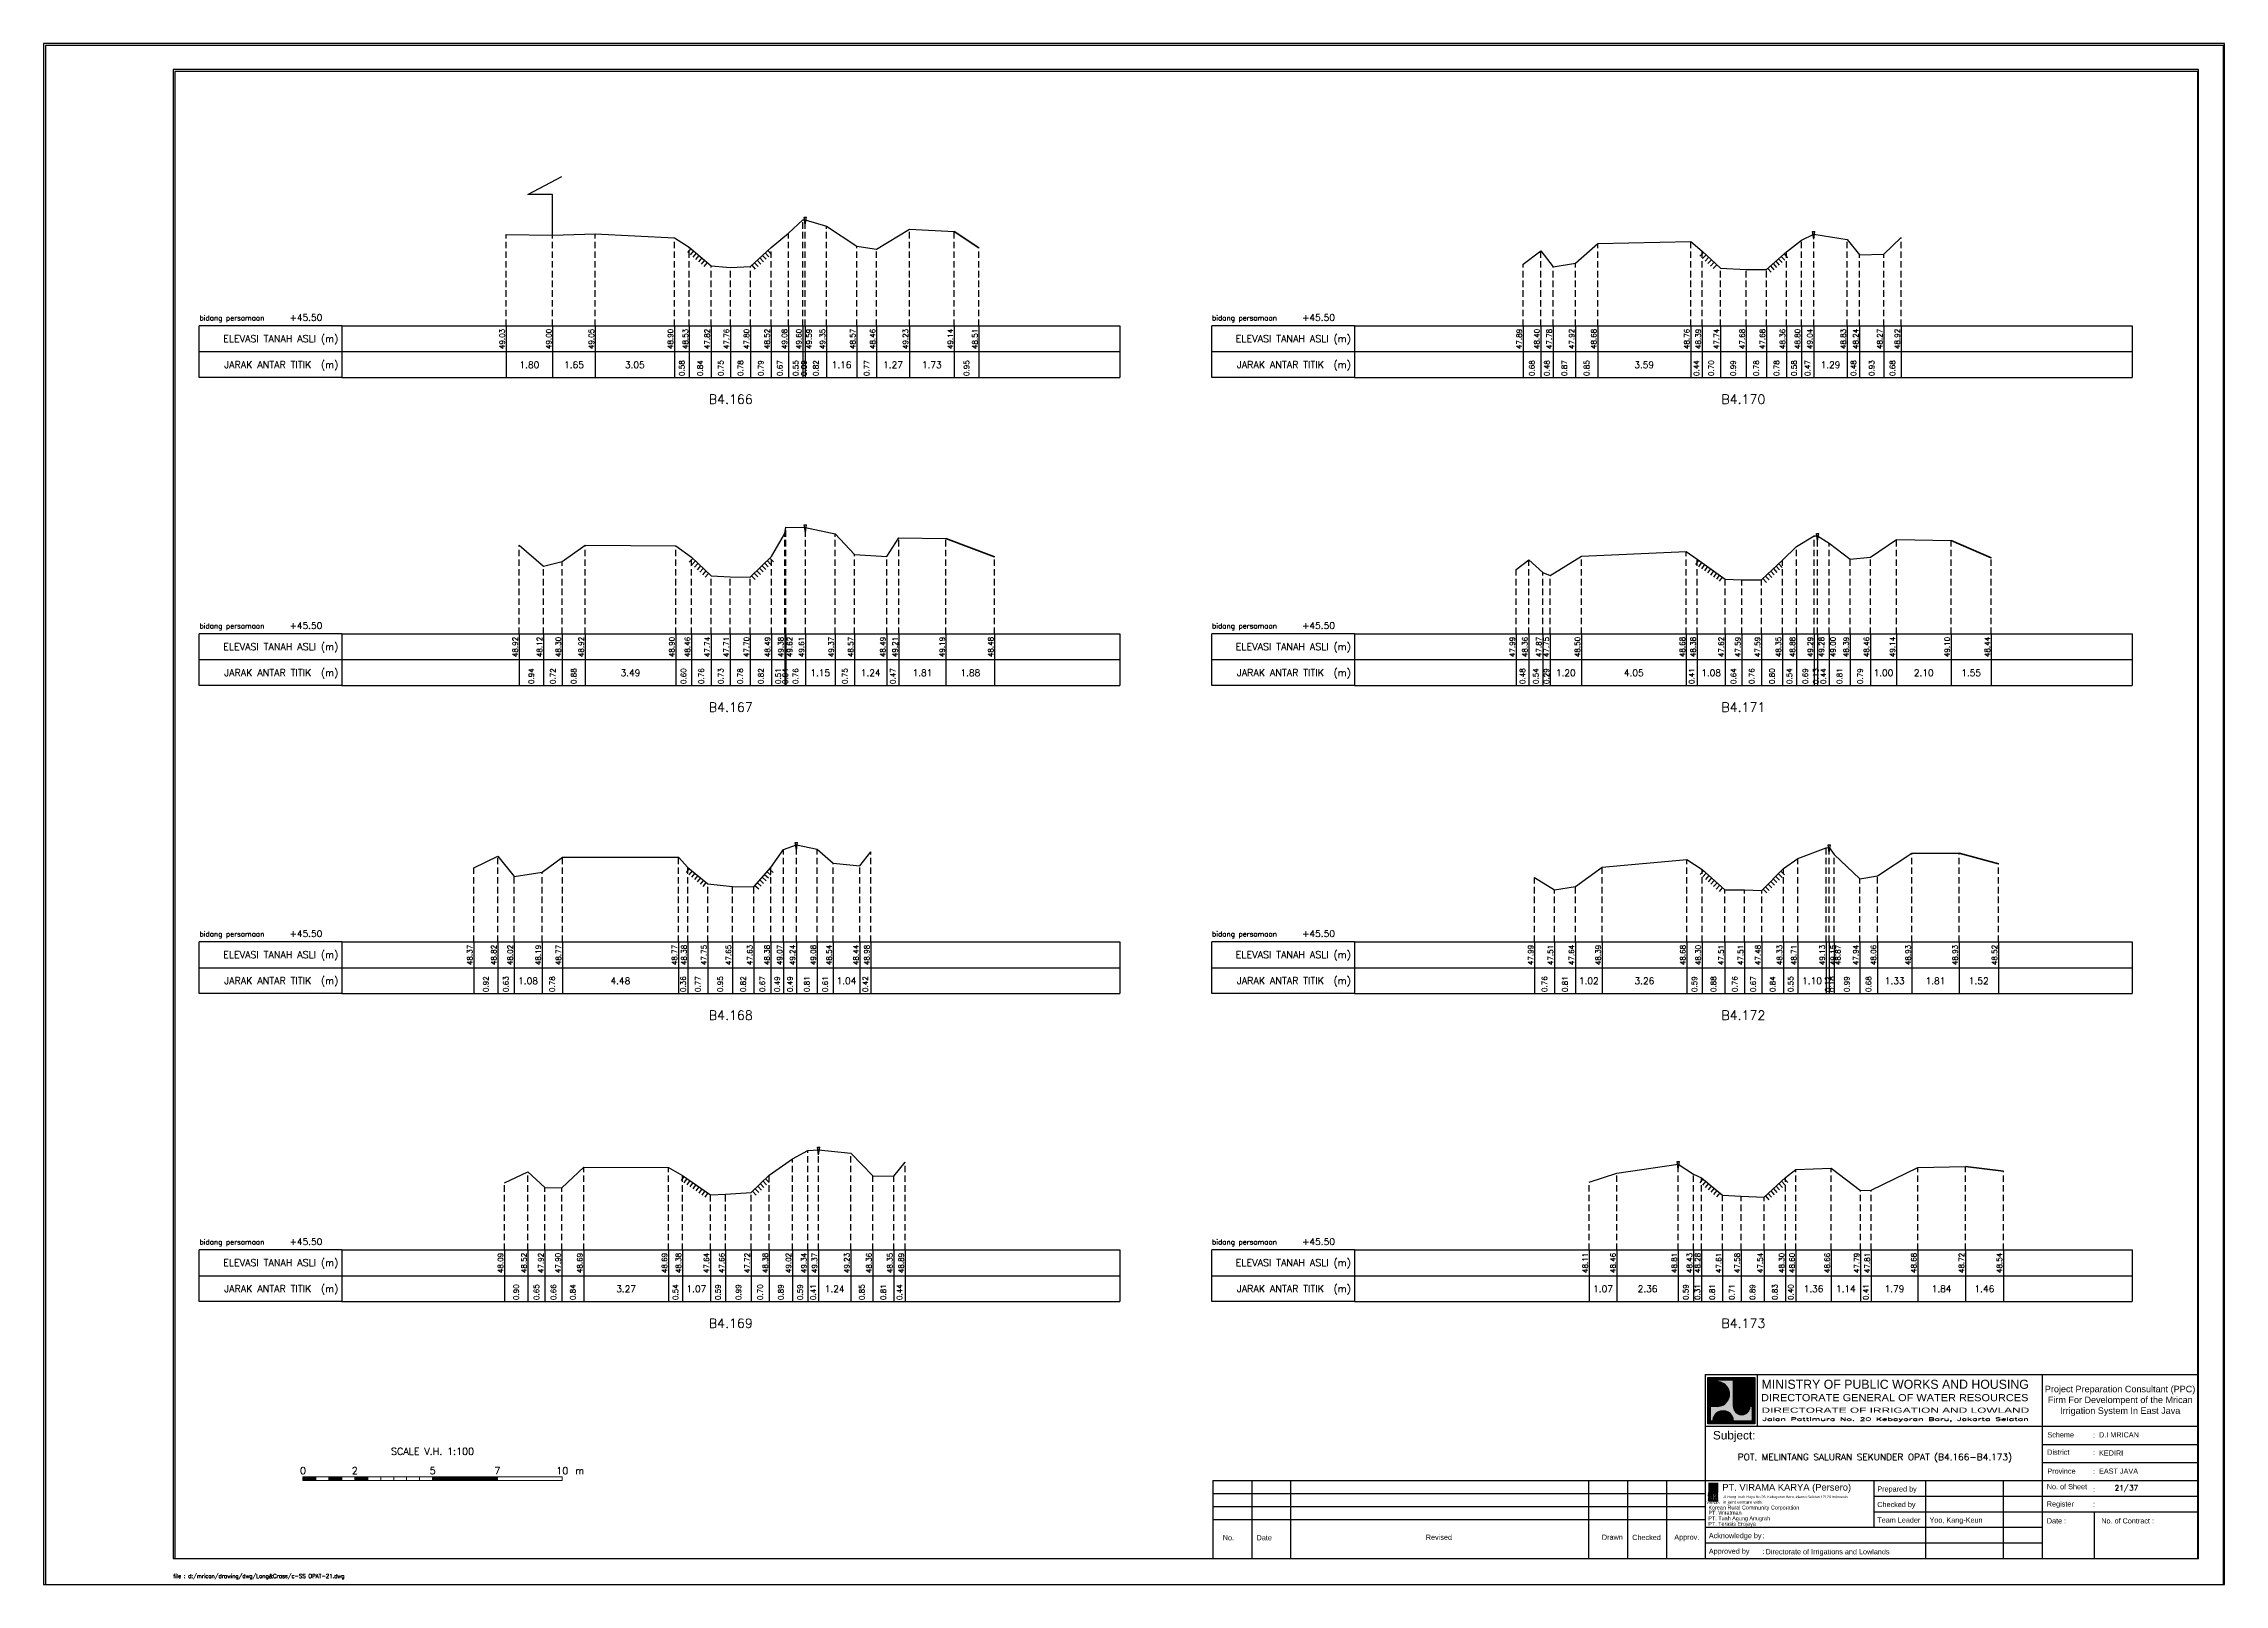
# Model space of a CAD drawing. Header units: inches. Extents: x -11 to 3175, y -842 to -783.
# Drawn here: x 1715 to 1799.1, y -842 to -782.6 of the extents above; entities that cross this region are included whole.
import ezdxf
from ezdxf.enums import TextEntityAlignment as Align

# ---------------------------------------------------------------- set-up
doc = ezdxf.new("R2010")
doc.units = ezdxf.units.IN
doc.header["$MEASUREMENT"] = 0
doc.linetypes.add('DASHED2', pattern=[0.375, 0.25, -0.125])
doc.layers.add('KOP', color=7, linetype='Continuous')
doc.layers.add('pelengkap', color=7, linetype='Continuous')
doc.styles.add('ARIAL', font='arial.ttf')
doc.styles.add('battang01', font='arial.ttf')
doc.styles.add('L100', font='simplex.shx', dxfattribs={"height": 0.254})
doc.styles.add('L140', font='simplex.shx', dxfattribs={"height": 0.356})
doc.styles.add('L60', font='simplex.shx', dxfattribs={"height": 0.152})
doc.styles.add('L80', font='simplex.shx', dxfattribs={"height": 0.203})
doc.styles.add('ROMANS-N', font='ROMANS.SHX', dxfattribs={"width": 0.8})
doc.styles.add('SONDU', font='arial.ttf')
doc.styles.get("Standard").update_dxf_attribs({"font": 'simplex.shx'})
doc.styles.add('STYLE1', font='arial.ttf', dxfattribs={"height": 0.2})
pattern_1 = [(45, (0, 0), (-0.08838834764831843, 0.08838834764831845), [])]

# ---------------------------------------------------------------- blocks, each defined once
blk = doc.blocks.new('kop')
at = {"layer": 'KOP'}
h = blk.add_hatch(color=3, dxfattribs=at)
h.paths.add_polyline_path([(609.8653532927285, 69.7965174242664), (591.8076082223538, 69.7965174242664), (591.8076082223538, 51.90947071793616), (609.8653532927285, 51.90947071793616)])
h.paths.add_polyline_path([(592.1020534932645, 52.24844148547069), (592.1020534932645, 69.50460869670152), (609.5341911203627, 69.50460869670152), (609.5341911203627, 52.24844148547069)], flags=16)
edge = h.paths.add_edge_path(flags=0)
edge.add_line((608.873529834174, 52.90910277674104), (601.6712012034158, 52.90910277674104))
edge.add_ellipse((597.6820295724688, 52.91975268540099), major_axis=(2.820780363398898, 2.820780363398898), ratio=0.9999999999999934, start_angle=314.8470375744171, end_angle=495.1529624255826)
edge.add_line((593.6928579415221, 52.90910277674104), (592.7627147794652, 52.90910277674104))
edge.add_line((592.7627147794651, 52.90910277674104), (592.7627147794651, 58.62619728620361))
edge.add_line((592.7627147794651, 58.62619728620368), (595.428986556629, 58.62619728620368))
edge.add_ellipse((595.4289865566291, 63.36824099147847), major_axis=(-3.353131261170752, 3.353131261170752), ratio=0.9999999999999983, start_angle=134.9999999999999, end_angle=314.9999999999999)
edge.add_line((595.4289865566291, 68.11028469675327), (595.4289865566291, 68.84394741944757))
edge.add_line((595.4289865566291, 68.84394741944752), (601.6547436091821, 68.84394741944752))
edge.add_line((601.6547436091821, 68.84394741944752), (601.6547436091821, 58.59413430307072))
edge.add_ellipse((604.8563547331537, 58.62619728605213), major_axis=(2.263994459030571, 2.263994459030571), ratio=0.9999999999991376, start_angle=135.5737774266452, end_angle=315.0000000026869)
edge.add_line((608.0581264027169, 58.62619728620368), (608.873529834174, 58.62619728620368))
edge.add_line((608.873529834174, 58.62619728620368), (608.873529834174, 52.9091027767411))
h = blk.add_hatch(dxfattribs=at)
h.set_pattern_fill('ANSI31', color=21)
h.set_pattern_definition(pattern_1)
h.paths.add_polyline_path([(609.5341911203627, 69.50460869670152), (592.1020534932645, 69.50460869670152), (592.1020534932645, 52.24844148547069), (609.5341911203627, 52.24844148547069)])
edge = h.paths.add_edge_path(flags=16)
edge.add_line((608.0581264038578, 58.62619728331649), (608.873529834174, 58.62619728331649))
edge.add_line((608.873529834174, 58.62619728331649), (608.873529834174, 52.90910277674104))
edge.add_line((608.873529834174, 52.90910277674104), (601.6712012043477, 52.90910277674104))
edge.add_ellipse((597.6820295732255, 52.91975268530538), major_axis=(-2.820780363950464, 2.820780363950464), ratio=0.9999999999999999, start_angle=224.8470375717975, end_angle=405.1529624282025)
edge.add_line((593.6928579421033, 52.90910277674104), (592.7627147794651, 52.90910277674104))
edge.add_line((592.7627147794651, 52.90910277674104), (592.7627147794651, 58.62619728331649))
edge.add_line((592.7627147794651, 58.62619728331649), (595.4289865705781, 58.62619728331649))
edge.add_ellipse((595.4289865571182, 63.3682409894528), major_axis=(-3.353131262124677, 3.353131262124677), ratio=0.9999999999999912, start_angle=134.9999999999997, end_angle=314.9999999999998)
edge.add_line((595.4289865571182, 68.11028469676671), (595.4289865571182, 68.84394741944752))
edge.add_line((595.4289865571182, 68.84394741944752), (601.6547436095548, 68.84394741944752))
edge.add_line((601.6547436095548, 68.84394741944752), (601.6547436095548, 58.5941344047481))
edge.add_ellipse((604.8563547345466, 58.62619728331649), major_axis=(-2.263994459341034, 2.263994459341035), ratio=0.999999999999965, start_angle=45.57377555810933, end_angle=225.000000000001)
h = blk.add_hatch(color=3, dxfattribs=at)
edge = h.paths.add_edge_path()
edge.add_line((601.6547436091821, 68.84394741944752), (595.4289865566291, 68.84394741944752))
edge.add_line((595.4289865566291, 68.84394741944752), (595.4289865566291, 68.11028469675321))
edge.add_ellipse((595.4289865566291, 63.36824099147847), major_axis=(-3.353131261170759, 3.353131261170758), ratio=0.9999999999999979, start_angle=134.9999999999999, end_angle=314.99999999999994, ccw=False)
edge.add_line((595.4289865566291, 58.62619728620368), (592.7627147794652, 58.62619728620368))
edge.add_line((592.7627147794651, 58.62619728620368), (592.7627147794651, 52.9091027767411))
edge.add_line((592.7627147794651, 52.90910277674104), (593.692857941522, 52.90910277674104))
edge.add_ellipse((597.6820295724688, 52.91975268540099), major_axis=(-2.820780363398898, 2.820780363398898), ratio=0.9999999999999934, start_angle=-135.1529624255826, end_angle=45.15296242558293, ccw=False)
edge.add_line((601.6712012034156, 52.90910277674104), (608.8735298341738, 52.90910277674104))
edge.add_line((608.873529834174, 52.90910277674104), (608.873529834174, 58.62619728620361))
edge.add_line((608.873529834174, 58.62619728620368), (608.0581264027169, 58.62619728620368))
edge.add_ellipse((604.856354733136, 58.62619728987087), major_axis=(2.263994459042317, 2.263994459042318), ratio=0.9999999999997576, start_angle=134.426222510409, end_angle=314.999999934367, ccw=False)
edge.add_line((601.6547436091821, 58.65826027636805), (601.6547436091821, 68.8439474194476))
h = blk.add_hatch(dxfattribs=at)
h.set_pattern_fill('ANSI31', color=41)
h.set_pattern_definition(pattern_1)
h.paths.add_polyline_path([(595.5939701222399, 25.44229578518152), (591.9923714647559, 25.44229578518152), (591.9923714647559, 22.12011222587194), (595.5939701222399, 22.12011222587194)])
h.paths.add_polyline_path([(594.8290399212113, 23.80107538915849), (595.486404190889, 22.50553331270966), (594.9518442189607, 22.50553331270966), (594.3704352444638, 23.59173922572727), (594.3704352444638, 22.50553331270966), (593.8526512319377, 22.50553331270966), (593.8526512319377, 24.7253559070662), (593.2416323709347, 22.50553331270966), (592.8436656118323, 22.50553331270966), (592.1206616099082, 25.0450254569166), (592.6728596590955, 25.0450254569166), (593.0257276515837, 23.53939475651638), (593.4088768836065, 25.0450254569166), (594.3704352444638, 25.0450254569166), (594.3704352444638, 23.99209855350495), (594.8904903176194, 25.0450254569166), (595.4627761213299, 25.0450254569166)], flags=16)
at = {"color": 2}
blk.add_lwpolyline([(-49.29008735655361, -9.987386569675465), (790.6905617838997, -9.987386569675465), (790.6905617838997, 583.2926438577114), (-49.29008735655361, 583.2926438577114)], close=True, dxfattribs=at)
at = {"color": 6}
blk.add_lwpolyline([(0.6493091440684111, 0.0004927304488262507), (780.7026824837753, 0.0004927304488262507), (780.7026824837753, 573.3047645575871), (0.6493091440684111, 573.3047645575871)], close=True, dxfattribs=at)
at = {"layer": 'KOP', "color": 5}
for p, q in [((590.8030303217506, 70.96299432783698), (590.8030303217506, 29.98464833497903)), ((590.8030303217506, 70.96299432783698), (780.7026824837753, 70.96299432783698)), ((400.9033781597261, 29.98464833497903), (400.9033781597261, 0.0004927304488262507)), ((400.9033781597261, 29.98464833497903), (590.8030303217506, 29.98464833497903)), ((590.8030303217506, 29.98464833497903), (590.8030303217506, 0.0004927304488262507))]:
    blk.add_line(p, q, dxfattribs=at)
at = {"layer": 'KOP', "color": 3}
for p, q in [((591.8076082223538, 69.7965174242664), (609.8653532927285, 69.7965174242664)), ((591.8076082223538, 51.90947071793616), (591.8076082223538, 69.7965174242664)), ((592.1020534932645, 69.50460869670152), (609.5341911203627, 69.50460869670152)), ((592.1020534932645, 52.24844148547069), (592.1020534932645, 69.50460869670152)), ((595.4289865571182, 68.84394741502373), (595.4289865571182, 68.1102846954029)), ((595.4289865566291, 68.84394741944752), (601.6547436091821, 68.84394741944752)), ((601.6547436095548, 58.59413430414176), (601.6547436095548, 68.84394741502373)), ((609.5341911203627, 69.50460869670152), (609.5341911203627, 52.24844148547069)), ((609.8653532927285, 69.7965174242664), (609.8653532927285, 51.90947071793616)), ((609.8653532927285, 51.90947071793616), (591.8076082223538, 51.90947071793616)), ((609.5341911203627, 52.24844148547069), (592.1020534932645, 52.24844148547069)), ((592.7627147794651, 52.90910277674104), (592.7627147794651, 58.62619728620368)), ((595.4289865571182, 58.62619728331649), (592.7627147799426, 58.62619728331649)), ((593.6928579415221, 52.90910277674104), (592.7627147794651, 52.90910277674104)), ((608.873529834174, 52.90910277674104), (601.6712012034156, 52.90910277674104)), ((608.8735298352565, 58.62619728331649), (608.0581264038578, 58.62619728331649)), ((608.873529834174, 58.62619728620368), (608.873529834174, 52.90910277674104)), ((720.7343712747147, 43.97725428375983), (780.7026824837753, 43.97725428375983)), ((720.7343712747147, 36.98095130936949), (780.7026824837753, 36.98095130936949)), ((415.895455961991, 29.98464833497903), (415.895455961991, 0.0004927304488262507)), ((430.8875337642562, 29.98464833497903), (430.8875337642562, 0.0004927304488262507)), ((545.8267969149554, 29.98464833497903), (545.8267969149554, 0.0004927304488262507)), ((560.8188747172203, 29.98464833497903), (560.8188747172203, 0.0004927304488262507)), ((575.8109525194855, 29.98464833497903), (575.8109525194855, 0.0004927304488262507)), ((655.7687007982327, 29.98464833497903), (655.7687007982327, 11.99415497226093)), ((675.7581378679197, 29.98464833497903), (675.7581378679197, 0.0004927304488262507)), ((705.7422934724498, 29.98464833497903), (705.7422934724498, 0.0004927304488262507)), ((400.9033781597261, 24.98728906755738), (590.8030303217506, 24.98728906755738)), ((400.9033781597261, 19.98992980013563), (590.8030303217506, 19.98992980013563)), ((655.7687007982327, 23.98781721407303), (720.7343712747147, 23.98781721407303)), ((655.7687007982327, 17.99098609316704), (720.7343712747147, 17.99098609316704)), ((720.7343712747147, 23.98781721407303), (780.7026824837753, 23.98781721407303)), ((720.7343712747147, 17.99098609316704), (780.7026824837753, 17.99098609316704)), ((740.7238083444017, 17.99098609316704), (740.7238083444017, 0.0004927304488262507)), ((400.9033781597261, 14.99257053271398), (590.8030303217506, 14.99257053271398)), ((590.8030303217506, 5.997323851354935), (720.7343712747147, 5.997323851354935))]:
    blk.add_line(p, q, dxfattribs=at)
at = {"layer": 'KOP', "color": 4}
for p, q in [((610.7924673914374, 70.96299432783698), (610.7924673914374, 50.97355725815018)), ((720.7343712747147, 70.96299432783698), (720.7343712747147, 0.0004927304488262507)), ((590.8030303217506, 50.97355725815018), (720.7343712747147, 50.97355725815018)), ((720.7343712747147, 50.97355725815018), (780.7026824837753, 50.97355725815018)), ((590.8030303217506, 29.98464833497903), (720.7343712747147, 29.98464833497903)), ((720.7343712747147, 29.98464833497903), (780.7026824837753, 29.98464833497903)), ((590.8030303217506, 11.99415497226093), (720.7343712747147, 11.99415497226093))]:
    blk.add_line(p, q, dxfattribs=at)
at = {"layer": 'KOP', "color": 41}
blk.add_line((595.5939701222399, 22.12011222587194), (591.9923714647559, 22.12011222587194), dxfattribs=at)
for points in [[(591.9923714647559, 25.44229578518152), (595.5939701222399, 25.44229578518152)], [(592.2042302093139, 25.44229578518152), (592.4160889538717, 25.44229578518152)], [(592.6279476984296, 25.44229578518152), (592.8398064429874, 25.44229578518152)], [(593.0516651875452, 25.44229578518152), (593.2635239321031, 25.44229578518152)], [(593.475382676661, 25.44229578518152), (593.6872414212188, 25.44229578518152)], [(593.8991001657766, 25.44229578518152), (594.1109589103345, 25.44229578518152)], [(594.3228176548924, 25.44229578518152), (594.5346763994503, 25.44229578518152)], [(594.7465351440081, 25.44229578518152), (594.958393888566, 25.44229578518152)], [(595.1702526331238, 25.44229578518152), (595.3821113776818, 25.44229578518152)], [(592.1206616099082, 25.0450254569166), (592.6728596590955, 25.0450254569166)], [(592.1206616099082, 25.0450254569166), (592.8436656118323, 22.50553331270964)], [(592.6728596590955, 25.04502545691657), (593.0257276515837, 23.53939475651638), (593.4088768836065, 25.04502545691663)], [(592.8436656118323, 22.50553331270966), (593.2416323709347, 22.50553331270966)], [(593.2416323709347, 22.50553331270964), (593.8526512319377, 24.7253559070662)], [(593.4088768836065, 25.0450254569166), (594.3704352444638, 25.0450254569166)], [(593.8526512319377, 22.50553331270966), (593.8526512319377, 24.7253559070662)], [(593.8526512319377, 22.50553331270966), (594.3704352444638, 22.50553331270966)], [(594.3704352444638, 25.0450254569166), (594.3704352444638, 23.99209855350495)], [(594.3704352444638, 23.99209855350495), (594.8904903176194, 25.04502545691664)], [(594.9518442189607, 22.50553331270961), (594.3704352444638, 23.59173922572727)], [(594.3704352444638, 23.59173922572727), (594.3704352444638, 22.50553331270966)], [(594.8290399212113, 23.80107538915849), (595.4627761213299, 25.04502545691658)], [(594.8290399212113, 23.80107538915849), (595.486404190889, 22.50553331270966)], [(594.8904903176194, 25.0450254569166), (595.4627761213299, 25.0450254569166)], [(594.9518442189607, 22.50553331270966), (595.486404190889, 22.50553331270966)]]:
    blk.add_lwpolyline(points, dxfattribs=at)
at = {"layer": 'KOP', "color": 42}
for points in [[(592.1962927759001, 29.11418325926331), (592.1962927759001, 25.44229578518152)], [(592.5354066955362, 29.11418325926331), (592.5354066955362, 25.44229578518152)], [(592.9591241846518, 29.11418325926331), (592.9591241846518, 25.44229578518152)], [(593.3828416737675, 29.11418325926331), (593.3828416737675, 25.44229578518152)], [(593.8065591628832, 29.11418325926331), (593.8065591628832, 25.44229578518152)], [(594.2302766519989, 29.11418325926331), (594.2302766519989, 25.44229578518152)], [(594.6539941411147, 29.11418325926331), (594.6539941411147, 25.44229578518152)], [(595.0777116302304, 29.11418325926331), (595.0777116302304, 25.44229578518152)], [(595.5014291193462, 29.11418325926331), (595.5014291193462, 25.44229578518152)]]:
    blk.add_lwpolyline(points, dxfattribs=at)
at = {"layer": 'KOP', "color": 3}
for centre, major_axis, ratio, start_param, end_param in [((595.4289865571182, 63.3682409894528), (-3.353131262124677, 3.353131262124677), 0.9999999999999912, 2.35619449019234, 5.497787143782134), ((597.6820295732255, 52.91975268530538), (-2.820780363950464, 2.820780363950464), 0.9999999999999998, 3.924321118983262, 7.071253168581014), ((604.8563547345466, 58.62619728331649), (-2.263994459341034, 2.263994459341035), 0.9999999999999651, 0.7853981633974656, 3.926990816987259)]:
    blk.add_ellipse(centre, major_axis=major_axis, ratio=ratio, start_param=start_param, end_param=end_param, dxfattribs=at)
at = {"layer": 'KOP', "color": 5, "style": 'SONDU'}
for s, height, width, p, p2 in [('MINISTRY OF PUBLIC WORKS AND HOUSING', 3.49815148719519, 0.9710490151369037, (612.4932982688147, 65.39724920043633), (715.583635835389, 65.39724920043633)), ('DIRECTORATE GENERAL OF WATER RESOURCES', 2.748547597081934, 1.100714376561997, (612.3259886324004, 60.61804978528377), (715.4154333181652, 60.61804978528377)), ('DIRECTORATE OF IRRIGATION AND LOWLAND', 1.99894370696868, 1.63875262601232, (612.5247331509995, 56.15346481889102), (715.7518429621628, 56.15346481889102))]:
    blk.add_text(s, height=height, dxfattribs=dict(at, width=width)).set_placement(p, p2, align=Align.FIT)
at = {"layer": 'KOP', "color": 3, "style": 'ROMANS-N', "width": 1.832260783358812}
blk.add_text('Jalan Pattimura No. 20 Kebayoran Baru, Jakarta Selatan', height=1.249339816855425, dxfattribs=at).set_placement((612.7914110984061, 53.0739527913797), (715.583635835389, 53.0739527913797), align=Align.FIT)
at = {"layer": 'KOP', "color": 5, "style": 'ARIAL'}
blk.add_text('Subject:', height=3.252150442789123, dxfattribs=at).set_placement((593.7538629287924, 45.86653647040268))
at = {"layer": 'KOP', "color": 3}
for s, height, style, p in [('Scheme', 1.99894370696868, 'battang01', (722.7467307064071, 46.65722556886666)), ('District', 1.99894370696868, 'battang01', (722.6754973804648, 39.96707763894264)), (':', 1.99894370696868, 'battang01', (740.368327375754, 46.56012324452533)), ('D.I MRICAN', 1.99894370696868, 'battang01', (742.6585068305885, 46.65722556886666)), ('Province', 1.99894370696868, 'battang01', (722.7467307064071, 32.66461962008597)), (':', 1.99894370696868, 'battang01', (740.368327375754, 32.56751729574452)), (':', 1.99894370696868, 'battang01', (740.382074427338, 39.86997531646293)), ('KEDIRI', 1.99894370696868, 'battang01', (742.6585068305885, 39.66092259447632)), ('EAST JAVA', 1.99894370696868, 'battang01', (742.6585068305885, 32.66461962008597)), ('Prepared by', 1.99894370696868, 'battang01', (657.1430811109453, 25.78808395849862)), ('No. of Sheet ', 1.99894370696868, 'battang01', (722.520620818671, 26.67669459981798)), (':', 1.99894370696868, 'battang01', (740.3764858407951, 25.61838168175072)), ('in joint venture with:', 1.249339816855425, 'SONDU', (597.5578460284455, 21.07202452231022)), ('Checked by', 1.99894370696868, 'battang01', (657.1430811109453, 19.79125283759251)), ('Register', 1.99894370696868, 'battang01', (722.520620818671, 20.01807698302375)), (':', 1.99894370696868, 'battang01', (740.3598310849088, 19.92097465868241)), ('No.', 2, 'STYLE1', (404.7326663119579, 6.989602865739329)), ('Date', 2, 'STYLE1', (417.7761580577991, 6.989602865739329)), ('Revised', 2, 'STYLE1', (483.0371936477145, 7.169341252978228)), ('Drawn', 2, 'STYLE1', (550.9231662973559, 7.182965166626985)), ('Checked', 2, 'STYLE1', (562.6224972631348, 7.108401592637279)), ('Approv.', 2, 'STYLE1', (578.86250988613, 7.205550314016108)), ('Acknowledge by', 1.99894370696868, 'battang01', (592.1774106344633, 7.797590595780406)), (':', 1.99894370696868, 'battang01', (612.7647815001492, 7.813086169812294)), ('Team Leader', 1.99894370696868, 'battang01', (657.1430811109453, 13.79442171668651)), ('Yoo, Kang-Keun', 1.99894370696868, 'battang01', (677.261691985017, 13.79442171668651)), ('Date :', 1.99894370696868, 'battang01', (722.520620818671, 13.48542904786333)), ('No. of Contract :', 1.99894370696868, 'battang01', (743.5203251274443, 13.48542904786333)), ('Approved by', 1.99894370696868, 'battang01', (592.1774106344633, 1.800759474874411)), (':', 1.99894370696868, 'battang01', (612.8062382028575, 1.771932832116903)), ('Directorate of Irrigations and Lowlands', 1.99894370696868, 'battang01', (614.0846811434608, 1.594699671224788))]:
    blk.add_text(s, height=height, dxfattribs=dict(at, style=style)).set_placement(p)
at = {"layer": 'KOP', "color": 6, "style": 'SONDU'}
blk.add_text('PT. VIRAMA KARYA (Persero)', height=2.580944750812598, dxfattribs=at).set_placement((597.3630730504415, 26.14584984606049))
at = {"layer": 'KOP', "color": 42, "style": 'SONDU'}
blk.add_text('VIRAMA', height=0.9417941134961573, dxfattribs=at).set_placement((591.2959839900191, 21.03873930941651))
at = {"layer": 'KOP', "color": 4, "style": 'SONDU'}
for s, p in [('Korean Rural Community Corporation', (592.0172325651579, 18.85809622764893)), ('PT. Wiratman', (592.0172325651579, 16.86431729777243)), ('PT. Terasis Erojaya', (591.9444979581187, 12.58833032325808)), ('PT. Tuah Agung Anugrah', (591.9984246368545, 14.73155498450907))]:
    blk.add_text(s, height=1.49920778022651, dxfattribs=at).set_placement(p)
at = {"layer": 'KOP', "color": 3, "insert": (719.8583502723425, 60.76950394133539), "char_height": 2.49867963371085, "width": 61.43936713392102, "attachment_point": 4, "style": 'SONDU'}
blk.add_mtext('\\pi1.9124;Project Preparation Consultant (PPC)\\P\\pi3.0493;Firm For Develompent of the Mrican \\P\\pi7.7731;Irrigation System In East Java', dxfattribs=at)
at = {"layer": 'KOP', "color": 2, "insert": (597.5716775050441, 24.25098294227902), "char_height": 0.9994718534843399, "width": 48.71807324837515, "attachment_point": 1, "style": 'SONDU'}
blk.add_mtext('Jl. Hang Tuah Raya No.26, Kebayoran Baru Jakarta Selatan 12120 Indonesia', dxfattribs=at)
blk = doc.blocks.new('*X6')
at = {"color": 0}
for p, q in [((20000, 6250), (25000, 6250)), ((20000, 6200), (25000, 6200)), ((20000, 6150), (25000, 6150)), ((20000, 6100), (25000, 6100)), ((20000, 6050), (25000, 6050))]:
    blk.add_line(p, q, dxfattribs=at)
blk = doc.blocks.new('*X5')
at = {"color": 0}
for p, q in [((14000, 6250), (15000, 6250)), ((14000, 6200), (15000, 6200)), ((14000, 6150), (15000, 6150)), ((14000, 6100), (15000, 6100)), ((14000, 6050), (15000, 6050))]:
    blk.add_line(p, q, dxfattribs=at)
blk = doc.blocks.new('*X3')
at = {"color": 0}
for p, q in [((10000, 6250), (11000, 6250)), ((10000, 6200), (11000, 6200)), ((10000, 6150), (11000, 6150)), ((10000, 6100), (11000, 6100)), ((10000, 6050), (11000, 6050))]:
    blk.add_line(p, q, dxfattribs=at)
blk = doc.blocks.new('*X4')
at = {"color": 0}
for p, q in [((12000, 6250), (13000, 6250)), ((12000, 6200), (13000, 6200)), ((12000, 6150), (13000, 6150)), ((12000, 6100), (13000, 6100)), ((12000, 6050), (13000, 6050))]:
    blk.add_line(p, q, dxfattribs=at)
blk = doc.blocks.new('c100')
at = {"color": 2}
blk.add_lwpolyline([(-5, -1), (79.10000000000002, -1), (79.10000000000002, 58.4), (-5, 58.4)], close=True, dxfattribs=at)
at = {"color": 6}
blk.add_lwpolyline([(0, 0), (78.10000000000002, 0), (78.10000000000002, 57.4), (3.516176065587739e-15, 57.4)], close=True, dxfattribs=at)
at = {"color": 3, "lineweight": 0}
for points in [[(5, 3), (5.5, 3), (5.5, 3.15), (5, 3.15)], [(5.5, 3), (6, 3), (6, 3.15), (5.5, 3.15)], [(6, 3), (6.5, 3), (6.5, 3.15), (6, 3.15)], [(6.5, 3), (7, 3), (7, 3.15), (6.5, 3.15)], [(7, 3), (7.5, 3), (7.5, 3.15), (7, 3.15)], [(7.5, 3), (8, 3), (8, 3.15), (7.5, 3.15)], [(8, 3), (8.5, 3), (8.5, 3.15), (8, 3.15)], [(8.5, 3), (9, 3), (9, 3.15), (8.5, 3.15)], [(9, 3), (9.5, 3), (9.5, 3.15), (9, 3.15)], [(9.5, 3), (10, 3), (10, 3.15), (9.5, 3.15)], [(10, 3), (12.5, 3), (12.5, 3.15), (10, 3.15)], [(12.5, 3), (15, 3), (15, 3.15), (12.5, 3.15)]]:
    blk.add_lwpolyline(points, close=True, dxfattribs=at)
at = {"color": 1, "lineweight": 0, "xscale": 0.0005, "yscale": 0.0005, "zscale": 0.0005}
for name in ['*X3', '*X4', '*X5', '*X6']:
    blk.add_blockref(name, (0, 0), dxfattribs=at)
at = {"color": 3}
for s, p in [('SCALE V.H. 1:100', (10, 4)), ('0', (5, 3.25)), ('2', (7, 3.25)), ('5', (10, 3.25)), ('7', (12.5, 3.25)), ('10', (15, 3.25))]:
    blk.add_text(s, height=0.27, dxfattribs=at).set_placement(p, align=Align.CENTER)
blk.add_text('m', height=0.27, dxfattribs=at).set_placement((15.5, 3.25))
blk = doc.blocks.new('das2')
at = {"color": 5, "linetype": 'Continuous'}
for q in [(0, 1), (17.75, 0.9999999999999973)]:
    blk.add_line((2.75, 1), q, dxfattribs=at)
at = {"color": 3, "linetype": 'Continuous'}
for p, q in [((2.75, 1), (2.75, 0)), ((17.75, 0.9999999999999973), (17.75, -2.664535259100376e-15)), ((0, 0.5000000000000004), (17.75, 0.4999999999999973)), ((2.75, 0), (0, 0)), ((2.75, 0), (17.75, -2.664535259100376e-15))]:
    blk.add_line(p, q, dxfattribs=at)
blk.add_lwpolyline([(0, 0), (0, 1)], dxfattribs=at)
blk.add_text('bidang persamaan', height=0.1, dxfattribs=at).set_placement((0.005000000000000004, 1.100000000000001))
at = {"color": 5, "linetype": 'Continuous'}
for s, p in [('ELEVASI TANAH ASLI (m)', (2.683279515513197, 0.6825000000000001)), ('JARAK ANTAR TITIK  (m)', (2.683279515513197, 0.1825000000000001))]:
    blk.add_text(s, height=0.135, dxfattribs=at).set_placement(p, align=Align.RIGHT)
blk = doc.blocks.new('rumahka')
at = {"color": 3, "linetype": 'Continuous'}
blk.add_lwpolyline([(0, 0), (0, 0.01576461611489322), (-0.009615698653525406, 0.01576461611489322), (0.003502072417772339, 0.02270718004444916)], dxfattribs=at)
blk = doc.blocks.new('gbrpatok')
at = {"color": 2, "linetype": 'Continuous'}
for p, q in [((-0.0004517254713327645, 0.0009574234873781506), (0.0004517254713327645, 0.0009574234873781506)), ((0, -0.001962284437723838), (-0.0004517254713327645, 0.0009574234873781506)), ((0, -0.001962284437723838), (0.0004517254713327645, 0.0009574234873781506))]:
    blk.add_line(p, q, dxfattribs=at)

msp = doc.modelspace()

# ---------------------------------------------------------------- linework, layer by layer
at = {"color": 2, "linetype": 'Continuous', "lineweight": -3}
for p, q in [((1743.724556739794, -789.9055507439202), (1744.278644750794, -789.3895507439203)), ((1744.278644750794, -789.3895507439203), (1744.369441226794, -789.3915507439202)), ((1744.369441226794, -789.3915507439202), (1745.192740078794, -789.6385507439203)), ((1745.192740078794, -789.6385507439203), (1746.355863638794, -790.4115507439203)), ((1732.832247246794, -789.9575507439203), (1734.630748808794, -789.9885507439203)), ((1734.630748808794, -789.9885507439203), (1736.275902753794, -789.9375507439203)), ((1736.275902753794, -789.9375507439203), (1739.324692570794, -790.0845507439203)), ((1739.324692570794, -790.0845507439203), (1739.900917868794, -790.4525507439203)), ((1739.900917868794, -790.4525507439203), (1740.739312577794, -791.1655507439202)), ((1742.259907390794, -791.1895507439202), (1743.053193149794, -790.4655507439203)), ((1743.053193149794, -790.4655507439203), (1743.724556739794, -789.9055507439202)), ((1746.355863638794, -790.4115507439203), (1747.123173601794, -790.5235507439203)), ((1747.123173601794, -790.5235507439203), (1748.389346323794, -789.7525507439203)), ((1748.389346323794, -789.7525507439203), (1750.118034532794, -789.8485507439202)), ((1750.118034532794, -789.8485507439202), (1751.068207753794, -790.4785507439203)), ((1774.079715420478, -791.0664590075514), (1774.931031893478, -790.3104590075515)), ((1774.931031893478, -790.3104590075515), (1778.518882466478, -790.2264590075514)), ((1778.518882466478, -790.2264590075514), (1778.960263365478, -790.5994590075514)), ((1782.212788471478, -790.6264590075514), (1782.791406876478, -790.1834590075514)), ((1782.791406876478, -790.1834590075514), (1783.264652055478, -789.9434590075514)), ((1783.264652055478, -789.9434590075514), (1784.557763807478, -790.1564590075515)), ((1784.557763807478, -790.1564590075515), (1785.034137856478, -790.7424590075514)), ((1785.961506705478, -790.7184590075514), (1786.639957967478, -790.0704590075514)), ((1740.739312577794, -791.1655507439202), (1741.484700509794, -791.2295507439203)), ((1741.484700509794, -791.2295507439203), (1742.259907390794, -791.1895507439202)), ((1772.052894255478, -791.0984590075514), (1772.736386005478, -790.5844590075515)), ((1772.736386005478, -790.5844590075515), (1773.211696815478, -791.2024590075514)), ((1773.211696815478, -791.2024590075514), (1774.079715420478, -791.0664590075514)), ((1778.960263365478, -790.5994590075514), (1779.663341600478, -791.2504590075514)), ((1779.663341600478, -791.2504590075514), (1780.657264666478, -791.3064590075514)), ((1780.657264666478, -791.3064590075514), (1781.435878422478, -791.3104590075515)), ((1781.435878422478, -791.3104590075515), (1782.212788471478, -790.6264590075514)), ((1785.034137856478, -790.7424590075514), (1785.961506705478, -790.7184590075514)), ((1743.582514588341, -801.4815556478884), (1743.622347168341, -801.2375556478884)), ((1743.622347168341, -801.2375556478884), (1744.377715820341, -801.2515556478884)), ((1744.377715820341, -801.2515556478884), (1745.523725419341, -801.4935556478885)), ((1733.341280710341, -801.9395556478884), (1734.277139550341, -802.7425556478884)), ((1735.000184695341, -802.5625556478884), (1735.883939040341, -801.9385556478884)), ((1735.883939040341, -801.9385556478884), (1739.377716521341, -801.9635556478884)), ((1739.377716521341, -801.9635556478884), (1739.980820438341, -802.4005556478884)), ((1743.071666434341, -802.3735556478885), (1743.582514588341, -801.4815556478884)), ((1745.523725419341, -801.4935556478885), (1746.275390186341, -802.2945556478884)), ((1746.275390186341, -802.2945556478884), (1747.514297558341, -802.3665556478884)), ((1747.514297558341, -802.3665556478884), (1747.986191538341, -801.6495556478884)), ((1747.986191538341, -801.6495556478884), (1749.799354871341, -801.6735556478884)), ((1749.799354871341, -801.6735556478884), (1751.676455574341, -802.3855556478884)), ((1774.303896874995, -802.3605466897147), (1778.349559278995, -802.1805466897148)), ((1778.349559278995, -802.1805466897148), (1778.763554858995, -802.4815466897147)), ((1782.055750799995, -802.5105466897147), (1782.594738613995, -801.9835466897148)), ((1782.594738613995, -801.9835466897148), (1783.285281960995, -801.5755466897148)), ((1783.285281960995, -801.5755466897148), (1783.412600459995, -801.5765466897147)), ((1783.412600459995, -801.5765466897147), (1783.857167665995, -801.8635466897148)), ((1783.857167665995, -801.8635466897148), (1784.662224803995, -802.4745466897148)), ((1785.450574453995, -802.4005466897147), (1786.453814033995, -801.7175466897147)), ((1786.453814033995, -801.7175466897147), (1788.557711147995, -801.7615466897147)), ((1788.557711147995, -801.7615466897147), (1790.111541868995, -802.4255466897148)), ((1734.277139550341, -802.7425556478884), (1735.000184695341, -802.5625556478884)), ((1739.980820438341, -802.4005556478884), (1740.745309455341, -803.1195556478884)), ((1740.745309455341, -803.1195556478884), (1741.478887091341, -803.1515556478885)), ((1741.478887091341, -803.1515556478885), (1742.253910510341, -803.1645556478884)), ((1742.253910510341, -803.1645556478884), (1743.071666434341, -802.3735556478885)), ((1771.791700109995, -802.8755466897147), (1772.276083549995, -802.5015466897147)), ((1772.276083549995, -802.5015466897147), (1772.814527329995, -802.9925466897147)), ((1772.814527329995, -802.9925466897147), (1773.100923779995, -803.1075466897147)), ((1773.100923779995, -803.1075466897147), (1774.303896874995, -802.3605466897147)), ((1778.763554858995, -802.4815466897147), (1779.848463398995, -803.2425466897147)), ((1781.250756571995, -803.2745466897147), (1782.055750799995, -802.5105466897147)), ((1784.662224803995, -802.4745466897148), (1785.450574453995, -802.4005466897147)), ((1779.848463398995, -803.2425466897147), (1780.489931473995, -803.2725466897148)), ((1780.489931473995, -803.2725466897148), (1781.250756571995, -803.2745466897147)), ((1731.588557026354, -814.3703497486496), (1732.511012086354, -813.9193497486496)), ((1732.511012086354, -813.9193497486496), (1733.140452906354, -814.7123497486496)), ((1734.224144709354, -814.5443497486496), (1735.004424399354, -813.9643497486496)), ((1735.004424399354, -813.9643497486496), (1739.482891571354, -813.9673497486496)), ((1739.482891571354, -813.9673497486496), (1739.846336569354, -814.3583497486496)), ((1743.049486787354, -814.3593497486496), (1743.537214512354, -813.6643497486496)), ((1743.537214512354, -813.6643497486496), (1744.030296656354, -813.4923497486495)), ((1744.030296656354, -813.4923497486495), (1744.836002557354, -813.6533497486496)), ((1744.836002557354, -813.6533497486496), (1745.444112061354, -814.1993497486496)), ((1746.479664125354, -814.2963497486496), (1746.900008313354, -813.7573497486496)), ((1775.101400492029, -814.3508131719628), (1778.365958719029, -814.0558131719629)), ((1778.365958719029, -814.0558131719629), (1778.959965896029, -814.4388131719628)), ((1782.099240649029, -814.4058131719628), (1782.647531018029, -814.0218131719628)), ((1782.647531018029, -814.0218131719628), (1783.744612140029, -813.6058131719628)), ((1783.744612140029, -813.6058131719628), (1783.862242918029, -813.5908131719628)), ((1783.862242918029, -813.5908131719628), (1784.045417698029, -813.8618131719628)), ((1784.045417698029, -813.8618131719628), (1785.037312703029, -814.7948131719628)), ((1785.719558185029, -814.6778131719628), (1787.052370188029, -813.8038131719628)), ((1787.052370188029, -813.8038131719628), (1788.867125833029, -813.8038131719628)), ((1788.867125833029, -813.8038131719628), (1790.388609825029, -814.2198131719629)), ((1733.140452906354, -814.7123497486496), (1734.224144709354, -814.5443497486496)), ((1739.846336569354, -814.3583497486496), (1740.615352294354, -814.9863497486496)), ((1742.383867793354, -815.1033497486496), (1743.049486787354, -814.3593497486496)), ((1745.444112061354, -814.1993497486496), (1746.479664125354, -814.2963497486496)), ((1772.498245758029, -814.7458131719628), (1773.262714248029, -815.2298131719629)), ((1774.077089366029, -815.0988131719628), (1775.101400492029, -814.3508131719628)), ((1778.959965896029, -814.4388131719628), (1779.837863090029, -815.2218131719628)), ((1781.261356723029, -815.2538131719629), (1782.099240649029, -814.4058131719628)), ((1785.037312703029, -814.7948131719628), (1785.719558185029, -814.6778131719628)), ((1740.615352294354, -814.9863497486496), (1741.563216398354, -815.0893497486496)), ((1741.563216398354, -815.0893497486496), (1742.383867793354, -815.1033497486496)), ((1773.262714248029, -815.2298131719629), (1774.077089366029, -815.0988131719628)), ((1779.837863090029, -815.2218131719628), (1780.595794541029, -815.2238131719628)), ((1780.595794541029, -815.2238131719628), (1781.261356723029, -815.2538131719629)), ((1742.983945501581, -826.2278551816162), (1743.876126904581, -825.5938551816162)), ((1743.876126904581, -825.5938551816162), (1744.471083217581, -825.2758551816162)), ((1744.471083217581, -825.2758551816162), (1744.883126903581, -825.2418551816162)), ((1744.883126903581, -825.2418551816162), (1746.126821801581, -825.3778551816163)), ((1746.126821801581, -825.3778551816163), (1746.980305961581, -826.2468551816162)), ((1747.787336950581, -826.2588551816162), (1748.223591841581, -825.7188551816162)), ((1775.674572960715, -826.1433619618465), (1778.038925938715, -825.7943619618464)), ((1778.038925938715, -825.7943619618464), (1778.625611544715, -826.1793619618464)), ((1732.775148293581, -826.5218551816163), (1733.677853813581, -826.0918551816162)), ((1733.677853813581, -826.0918551816162), (1734.329474173581, -826.6958551816163)), ((1734.329474173581, -826.6958551816163), (1734.989995093581, -826.7068551816162)), ((1734.989995093581, -826.7068551816162), (1735.827431458581, -825.9168551816163)), ((1735.827431458581, -825.9168551816163), (1739.098351973581, -825.9248551816162)), ((1739.098351973581, -825.9248551816162), (1739.637146632581, -826.2308551816162)), ((1739.637146632581, -826.2308551816162), (1740.711724021581, -826.9758551816162)), ((1742.287495766581, -826.8938551816162), (1742.983945501581, -826.2278551816162)), ((1746.980305961581, -826.2468551816162), (1747.787336950581, -826.2588551816162)), ((1774.599777206715, -826.4973619618464), (1775.674572960715, -826.1433619618465)), ((1778.625611544715, -826.1793619618464), (1778.939019821715, -826.3243619618464)), ((1778.939019821715, -826.3243619618464), (1779.749541323715, -827.0003619618465)), ((1781.349680534715, -827.0693619618464), (1782.178328067715, -826.3123619618465)), ((1782.178328067715, -826.3123619618465), (1782.576859607715, -826.0033619618464)), ((1782.576859607715, -826.0033619618464), (1783.935520294715, -825.9513619618465)), ((1783.935520294715, -825.9513619618465), (1785.072198646715, -826.8203619618464)), ((1785.479797392715, -826.7963619618464), (1787.272333381715, -825.9253619618464)), ((1787.272333381715, -825.9253619618464), (1789.115047868715, -825.8893619618465)), ((1789.115047868715, -825.8893619618465), (1790.576540738715, -826.0693619618464)), ((1740.711724021581, -826.9758551816162), (1741.302401697581, -826.9558551816162)), ((1741.302401697581, -826.9558551816162), (1742.287495766581, -826.8938551816162)), ((1779.749541323715, -827.0003619618465), (1780.463563023715, -827.0293619618465)), ((1780.463563023715, -827.0293619618465), (1781.349680534715, -827.0693619618464)), ((1785.072198646715, -826.8203619618464), (1785.479797392715, -826.7963619618464))]:
    msp.add_line(p, q, dxfattribs=at)
at = {"color": 1, "linetype": 'DASHED2', "lineweight": -3}
for p, q in [((1744.278644750794, -793.4855507439203), (1744.278644750794, -789.3895507439203)), ((1744.369441226794, -793.4855507439203), (1744.369441226794, -789.3915507439202)), ((1745.192740078794, -793.4855507439203), (1745.192740078794, -789.6385507439203)), ((1732.832247246794, -793.4855507439203), (1732.832247246794, -789.9575507439203)), ((1734.630748808794, -793.4855507439203), (1734.630748808794, -789.9885507439203)), ((1736.275902753794, -793.4855507439203), (1736.275902753794, -789.9375507439203)), ((1739.324692570794, -793.4855507439203), (1739.324692570794, -790.0845507439203)), ((1739.900917868794, -793.4855507439203), (1739.900917868794, -790.4525507439203)), ((1743.053193149794, -793.4855507439203), (1743.053193149794, -790.4655507439203)), ((1743.724556739794, -793.4855507439203), (1743.724556739794, -789.9055507439202)), ((1746.355863638794, -793.4855507439203), (1746.355863638794, -790.4115507439203)), ((1747.123173601794, -793.4855507439203), (1747.123173601794, -790.5235507439203)), ((1748.389346323794, -793.4855507439203), (1748.389346323794, -789.7525507439203)), ((1750.118034532794, -793.4855507439203), (1750.118034532794, -789.8485507439202)), ((1751.068207753794, -793.4855507439203), (1751.068207753794, -790.4785507439203)), ((1774.931031893478, -793.4854590075514), (1774.931031893478, -790.3104590075515)), ((1778.518882466478, -793.4854590075514), (1778.518882466478, -790.2264590075514)), ((1782.791406876478, -793.4854590075514), (1782.791406876478, -790.1834590075514)), ((1783.264652055478, -793.4854590075514), (1783.264652055478, -789.9434590075514)), ((1784.557763807478, -793.4854590075514), (1784.557763807478, -790.1564590075515)), ((1786.639957967478, -793.4854590075514), (1786.639957967478, -790.0704590075514)), ((1740.739312577794, -793.4855507439203), (1740.739312577794, -791.1655507439202)), ((1741.484700509794, -793.4855507439203), (1741.484700509794, -791.2295507439203)), ((1742.259907390794, -793.4855507439203), (1742.259907390794, -791.1895507439202)), ((1772.052894255478, -793.4854590075514), (1772.052894255478, -791.0984590075514)), ((1772.736386005478, -793.4854590075514), (1772.736386005478, -790.5844590075515)), ((1773.211696815478, -793.4854590075514), (1773.211696815478, -791.2024590075514)), ((1774.079715420478, -793.4854590075514), (1774.079715420478, -791.0664590075514)), ((1778.960263365478, -793.4854590075514), (1778.960263365478, -790.5994590075514)), ((1779.663341600478, -793.4854590075514), (1779.663341600478, -791.2504590075514)), ((1780.657264666478, -793.4854590075514), (1780.657264666478, -791.3064590075514)), ((1781.435878422478, -793.4854590075514), (1781.435878422478, -791.3104590075515)), ((1782.212788471478, -793.4854590075514), (1782.212788471478, -790.6264590075514)), ((1785.034137856478, -793.4854590075514), (1785.034137856478, -790.7424590075514)), ((1785.961506705478, -793.4854590075514), (1785.961506705478, -790.7184590075514)), ((1743.622347168341, -805.3605556478884), (1743.622347168341, -801.2375556478884)), ((1744.377715820341, -805.3605556478884), (1744.377715820341, -801.2515556478884)), ((1733.341280710341, -805.3605556478884), (1733.341280710341, -801.9395556478884)), ((1735.883939040341, -805.3605556478884), (1735.883939040341, -801.9385556478884)), ((1739.377716521341, -805.3605556478884), (1739.377716521341, -801.9635556478884)), ((1743.582514588341, -805.3605556478884), (1743.582514588341, -801.4815556478884)), ((1745.523725419341, -805.3605556478884), (1745.523725419341, -801.4935556478885)), ((1746.275390186341, -805.3605556478884), (1746.275390186341, -802.2945556478884)), ((1747.986191538341, -805.3605556478884), (1747.986191538341, -801.6495556478884)), ((1749.799354871341, -805.3605556478884), (1749.799354871341, -801.6735556478884)), ((1778.349559278995, -805.3605466897147), (1778.349559278995, -802.1805466897148)), ((1782.594738613995, -805.3605466897147), (1782.594738613995, -801.9835466897148)), ((1783.285281960995, -805.3605466897147), (1783.285281960995, -801.5755466897148)), ((1783.412600459995, -805.3605466897147), (1783.412600459995, -801.5765466897147)), ((1783.857167665995, -805.3605466897147), (1783.857167665995, -801.8635466897148)), ((1786.453814033995, -805.3605466897147), (1786.453814033995, -801.7175466897147)), ((1788.557711147995, -805.3605466897147), (1788.557711147995, -801.7615466897147)), ((1734.277139550341, -805.3605556478884), (1734.277139550341, -802.7425556478884)), ((1735.000184695341, -805.3605556478884), (1735.000184695341, -802.5625556478884)), ((1739.980820438341, -805.3605556478884), (1739.980820438341, -802.4005556478884)), ((1740.745309455341, -805.3605556478884), (1740.745309455341, -803.1195556478884)), ((1741.478887091341, -805.3605556478884), (1741.478887091341, -803.1515556478885)), ((1743.071666434341, -805.3605556478884), (1743.071666434341, -802.3735556478885)), ((1747.514297558341, -805.3605556478884), (1747.514297558341, -802.3665556478884)), ((1751.676455574341, -805.3605556478884), (1751.676455574341, -802.3855556478884)), ((1771.791700109995, -805.3605466897147), (1771.791700109995, -802.8755466897147)), ((1772.276083549995, -805.3605466897147), (1772.276083549995, -802.5015466897147)), ((1772.814527329995, -805.3605466897147), (1772.814527329995, -802.9925466897147)), ((1773.100923779995, -805.3605466897147), (1773.100923779995, -803.1075466897147)), ((1774.303896874995, -805.3605466897147), (1774.303896874995, -802.3605466897147)), ((1778.763554858995, -805.3605466897147), (1778.763554858995, -802.4815466897147)), ((1782.055750799995, -805.3605466897147), (1782.055750799995, -802.5105466897147)), ((1784.662224803995, -805.3605466897147), (1784.662224803995, -802.4745466897148)), ((1785.450574453995, -805.3605466897147), (1785.450574453995, -802.4005466897147)), ((1790.111541868995, -805.3605466897147), (1790.111541868995, -802.4255466897148)), ((1742.253910510341, -805.3605556478884), (1742.253910510341, -803.1645556478884)), ((1779.848463398995, -805.3605466897147), (1779.848463398995, -803.2425466897147)), ((1780.489931473995, -805.3605466897147), (1780.489931473995, -803.2725466897148)), ((1781.250756571995, -805.3605466897147), (1781.250756571995, -803.2745466897147)), ((1732.511012086354, -817.2353497486496), (1732.511012086354, -813.9193497486496)), ((1735.004424399354, -817.2353497486496), (1735.004424399354, -813.9643497486496)), ((1739.482891571354, -817.2353497486496), (1739.482891571354, -813.9673497486496)), ((1743.537214512354, -817.2353497486496), (1743.537214512354, -813.6643497486496)), ((1744.030296656354, -817.2353497486496), (1744.030296656354, -813.4923497486495)), ((1744.836002557354, -817.2353497486496), (1744.836002557354, -813.6533497486496)), ((1746.900008313354, -817.2353497486496), (1746.900008313354, -813.7573497486496)), ((1778.365958719029, -817.2358131719628), (1778.365958719029, -814.0558131719629)), ((1782.647531018029, -817.2358131719628), (1782.647531018029, -814.0218131719628)), ((1783.744612140029, -817.2358131719628), (1783.744612140029, -813.6058131719628)), ((1783.862242918029, -817.2358131719628), (1783.862242918029, -813.5908131719628)), ((1784.045417698029, -817.2358131719628), (1784.045417698029, -813.8618131719628)), ((1787.052370188029, -817.2358131719628), (1787.052370188029, -813.8038131719628)), ((1788.867125833029, -817.2358131719628), (1788.867125833029, -813.8038131719628)), ((1731.588557026354, -817.2353497486496), (1731.588557026354, -814.3703497486496)), ((1733.140452906354, -817.2353497486496), (1733.140452906354, -814.7123497486496)), ((1734.224144709354, -817.2353497486496), (1734.224144709354, -814.5443497486496)), ((1739.846336569354, -817.2353497486496), (1739.846336569354, -814.3583497486496)), ((1743.049486787354, -817.2353497486496), (1743.049486787354, -814.3593497486496)), ((1745.444112061354, -817.2353497486496), (1745.444112061354, -814.1993497486496)), ((1746.479664125354, -817.2353497486496), (1746.479664125354, -814.2963497486496)), ((1772.498245758029, -817.2358131719628), (1772.498245758029, -814.7458131719628)), ((1775.101400492029, -817.2358131719628), (1775.101400492029, -814.3508131719628)), ((1778.959965896029, -817.2358131719628), (1778.959965896029, -814.4388131719628)), ((1782.099240649029, -817.2358131719628), (1782.099240649029, -814.4058131719628)), ((1785.037312703029, -817.2358131719628), (1785.037312703029, -814.7948131719628)), ((1785.719558185029, -817.2358131719628), (1785.719558185029, -814.6778131719628)), ((1790.388609825029, -817.2358131719628), (1790.388609825029, -814.2198131719629)), ((1740.615352294354, -817.2353497486496), (1740.615352294354, -814.9863497486496)), ((1741.563216398354, -817.2353497486496), (1741.563216398354, -815.0893497486496)), ((1742.383867793354, -817.2353497486496), (1742.383867793354, -815.1033497486496)), ((1773.262714248029, -817.2358131719628), (1773.262714248029, -815.2298131719629)), ((1774.077089366029, -817.2358131719628), (1774.077089366029, -815.0988131719628)), ((1779.837863090029, -817.2358131719628), (1779.837863090029, -815.2218131719628)), ((1780.595794541029, -817.2358131719628), (1780.595794541029, -815.2238131719628)), ((1781.261356723029, -817.2358131719628), (1781.261356723029, -815.2538131719629)), ((1743.876126904581, -829.1108551816162), (1743.876126904581, -825.5938551816162)), ((1744.471083217581, -829.1108551816162), (1744.471083217581, -825.2758551816162)), ((1744.883126903581, -829.1108551816162), (1744.883126903581, -825.2418551816162)), ((1746.126821801581, -829.1108551816162), (1746.126821801581, -825.3778551816163)), ((1748.223591841581, -829.1108551816162), (1748.223591841581, -825.7188551816162)), ((1778.038925938715, -829.1073619618464), (1778.038925938715, -825.7943619618464)), ((1732.775148293581, -829.1108551816162), (1732.775148293581, -826.5218551816163)), ((1733.677853813581, -829.1108551816162), (1733.677853813581, -826.0918551816162)), ((1734.329474173581, -829.1108551816162), (1734.329474173581, -826.6958551816163)), ((1735.827431458581, -829.1108551816162), (1735.827431458581, -825.9168551816163)), ((1739.098351973581, -829.1108551816162), (1739.098351973581, -825.9248551816162)), ((1739.637146632581, -829.1108551816162), (1739.637146632581, -826.2308551816162)), ((1742.983945501581, -829.1108551816162), (1742.983945501581, -826.2278551816162)), ((1746.980305961581, -829.1108551816162), (1746.980305961581, -826.2468551816162)), ((1747.787336950581, -829.1108551816162), (1747.787336950581, -826.2588551816162)), ((1774.599777206715, -829.1073619618464), (1774.599777206715, -826.4973619618464)), ((1775.674572960715, -829.1073619618464), (1775.674572960715, -826.1433619618465)), ((1778.625611544715, -829.1073619618464), (1778.625611544715, -826.1793619618464)), ((1778.939019821715, -829.1073619618464), (1778.939019821715, -826.3243619618464)), ((1782.178328067715, -829.1073619618464), (1782.178328067715, -826.3123619618465)), ((1782.576859607715, -829.1073619618464), (1782.576859607715, -826.0033619618464)), ((1783.935520294715, -829.1073619618464), (1783.935520294715, -825.9513619618465)), ((1787.272333381715, -829.1073619618464), (1787.272333381715, -825.9253619618464)), ((1789.115047868715, -829.1073619618464), (1789.115047868715, -825.8893619618465)), ((1790.576540738715, -829.1073619618464), (1790.576540738715, -826.0693619618464)), ((1734.989995093581, -829.1108551816162), (1734.989995093581, -826.7068551816162)), ((1740.711724021581, -829.1108551816162), (1740.711724021581, -826.9758551816162)), ((1741.302401697581, -829.1108551816162), (1741.302401697581, -826.9558551816162)), ((1742.287495766581, -829.1108551816162), (1742.287495766581, -826.8938551816162)), ((1779.749541323715, -829.1073619618464), (1779.749541323715, -827.0003619618465)), ((1780.463563023715, -829.1073619618464), (1780.463563023715, -827.0293619618465)), ((1781.349680534715, -829.1073619618464), (1781.349680534715, -827.0693619618464)), ((1785.072198646715, -829.1073619618464), (1785.072198646715, -826.8203619618464)), ((1785.479797392715, -829.1073619618464), (1785.479797392715, -826.7963619618464))]:
    msp.add_line(p, q, dxfattribs=at)
at = {"color": 1, "linetype": 'Continuous', "lineweight": -3}
for p, q in [((1732.832247246794, -793.4855507439203), (1732.832247246794, -795.4855507439203)), ((1734.630748808794, -793.4855507439203), (1734.630748808794, -795.4855507439203)), ((1736.275902753794, -793.4855507439203), (1736.275902753794, -795.4855507439203)), ((1739.324692570794, -793.4855507439203), (1739.324692570794, -795.4855507439203)), ((1739.900917868794, -793.4855507439203), (1739.900917868794, -795.4855507439203)), ((1740.739312577794, -793.4855507439203), (1740.739312577794, -795.4855507439203)), ((1741.484700509794, -793.4855507439203), (1741.484700509794, -795.4855507439203)), ((1742.259907390794, -793.4855507439203), (1742.259907390794, -795.4855507439203)), ((1743.053193149794, -793.4855507439203), (1743.053193149794, -795.4855507439203)), ((1743.724556739794, -793.4855507439203), (1743.724556739794, -795.4855507439203)), ((1744.278644750794, -793.4855507439203), (1744.278644750794, -795.4855507439203)), ((1744.369441226794, -793.4855507439203), (1744.369441226794, -795.4855507439203)), ((1745.192740078794, -793.4855507439203), (1745.192740078794, -795.4855507439203)), ((1746.355863638794, -793.4855507439203), (1746.355863638794, -795.4855507439203)), ((1747.123173601794, -793.4855507439203), (1747.123173601794, -795.4855507439203)), ((1748.389346323794, -793.4855507439203), (1748.389346323794, -795.4855507439203)), ((1750.118034532794, -793.4855507439203), (1750.118034532794, -795.4855507439203)), ((1751.068207753794, -793.4855507439203), (1751.068207753794, -795.4855507439203)), ((1772.052894255478, -793.4854590075514), (1772.052894255478, -795.4854590075514)), ((1772.736386005478, -793.4854590075514), (1772.736386005478, -795.4854590075514)), ((1773.211696815478, -793.4854590075514), (1773.211696815478, -795.4854590075514)), ((1774.079715420478, -793.4854590075514), (1774.079715420478, -795.4854590075514)), ((1774.931031893478, -793.4854590075514), (1774.931031893478, -795.4854590075514)), ((1778.518882466478, -793.4854590075514), (1778.518882466478, -795.4854590075514)), ((1778.960263365478, -793.4854590075514), (1778.960263365478, -795.4854590075514)), ((1779.663341600478, -793.4854590075514), (1779.663341600478, -795.4854590075514)), ((1780.657264666478, -793.4854590075514), (1780.657264666478, -795.4854590075514)), ((1781.435878422478, -793.4854590075514), (1781.435878422478, -795.4854590075514)), ((1782.212788471478, -793.4854590075514), (1782.212788471478, -795.4854590075514)), ((1782.791406876478, -793.4854590075514), (1782.791406876478, -795.4854590075514)), ((1783.264652055478, -793.4854590075514), (1783.264652055478, -795.4854590075514)), ((1784.557763807478, -793.4854590075514), (1784.557763807478, -795.4854590075514)), ((1785.034137856478, -793.4854590075514), (1785.034137856478, -795.4854590075514)), ((1785.961506705478, -793.4854590075514), (1785.961506705478, -795.4854590075514)), ((1786.639957967478, -793.4854590075514), (1786.639957967478, -795.4854590075514)), ((1733.341280710341, -805.3605556478884), (1733.341280710341, -807.3605556478884)), ((1734.277139550341, -805.3605556478884), (1734.277139550341, -807.3605556478884)), ((1735.000184695341, -805.3605556478884), (1735.000184695341, -807.3605556478884)), ((1735.883939040341, -805.3605556478884), (1735.883939040341, -807.3605556478884)), ((1739.377716521341, -805.3605556478884), (1739.377716521341, -807.3605556478884)), ((1739.980820438341, -805.3605556478884), (1739.980820438341, -807.3605556478884)), ((1740.745309455341, -805.3605556478884), (1740.745309455341, -807.3605556478884)), ((1741.478887091341, -805.3605556478884), (1741.478887091341, -807.3605556478884)), ((1742.253910510341, -805.3605556478884), (1742.253910510341, -807.3605556478884)), ((1743.071666434341, -805.3605556478884), (1743.071666434341, -807.3605556478884)), ((1743.582514588341, -805.3605556478884), (1743.582514588341, -807.3605556478884)), ((1743.622347168341, -805.3605556478884), (1743.622347168341, -807.3605556478884)), ((1744.377715820341, -805.3605556478884), (1744.377715820341, -807.3605556478884)), ((1745.523725419341, -805.3605556478884), (1745.523725419341, -807.3605556478884)), ((1746.275390186341, -805.3605556478884), (1746.275390186341, -807.3605556478884)), ((1747.514297558341, -805.3605556478884), (1747.514297558341, -807.3605556478884)), ((1747.986191538341, -805.3605556478884), (1747.986191538341, -807.3605556478884)), ((1749.799354871341, -805.3605556478884), (1749.799354871341, -807.3605556478884)), ((1751.676455574341, -805.3605556478884), (1751.676455574341, -807.3605556478884)), ((1771.791700109995, -805.3605466897147), (1771.791700109995, -807.3605466897147)), ((1772.276083549995, -805.3605466897147), (1772.276083549995, -807.3605466897147)), ((1772.814527329995, -805.3605466897147), (1772.814527329995, -807.3605466897147)), ((1773.100923779995, -805.3605466897147), (1773.100923779995, -807.3605466897147)), ((1774.303896874995, -805.3605466897147), (1774.303896874995, -807.3605466897147)), ((1778.349559278995, -805.3605466897147), (1778.349559278995, -807.3605466897147)), ((1778.763554858995, -805.3605466897147), (1778.763554858995, -807.3605466897147)), ((1779.848463398995, -805.3605466897147), (1779.848463398995, -807.3605466897147)), ((1780.489931473995, -805.3605466897147), (1780.489931473995, -807.3605466897147)), ((1781.250756571995, -805.3605466897147), (1781.250756571995, -807.3605466897147)), ((1782.055750799995, -805.3605466897147), (1782.055750799995, -807.3605466897147)), ((1782.594738613995, -805.3605466897147), (1782.594738613995, -807.3605466897147)), ((1783.285281960995, -805.3605466897147), (1783.285281960995, -807.3605466897147)), ((1783.412600459995, -805.3605466897147), (1783.412600459995, -807.3605466897147)), ((1783.857167665995, -805.3605466897147), (1783.857167665995, -807.3605466897147)), ((1784.662224803995, -805.3605466897147), (1784.662224803995, -807.3605466897147)), ((1785.450574453995, -805.3605466897147), (1785.450574453995, -807.3605466897147)), ((1786.453814033995, -805.3605466897147), (1786.453814033995, -807.3605466897147)), ((1788.557711147995, -805.3605466897147), (1788.557711147995, -807.3605466897147)), ((1790.111541868995, -805.3605466897147), (1790.111541868995, -807.3605466897147)), ((1731.588557026354, -817.2353497486496), (1731.588557026354, -819.2353497486496)), ((1732.511012086354, -817.2353497486496), (1732.511012086354, -819.2353497486496)), ((1733.140452906354, -817.2353497486496), (1733.140452906354, -819.2353497486496)), ((1734.224144709354, -817.2353497486496), (1734.224144709354, -819.2353497486496)), ((1735.004424399354, -817.2353497486496), (1735.004424399354, -819.2353497486496)), ((1739.482891571354, -817.2353497486496), (1739.482891571354, -819.2353497486496)), ((1739.846336569354, -817.2353497486496), (1739.846336569354, -819.2353497486496)), ((1740.615352294354, -817.2353497486496), (1740.615352294354, -819.2353497486496)), ((1741.563216398354, -817.2353497486496), (1741.563216398354, -819.2353497486496)), ((1742.383867793354, -817.2353497486496), (1742.383867793354, -819.2353497486496)), ((1743.049486787354, -817.2353497486496), (1743.049486787354, -819.2353497486496)), ((1743.537214512354, -817.2353497486496), (1743.537214512354, -819.2353497486496)), ((1744.030296656354, -817.2353497486496), (1744.030296656354, -819.2353497486496)), ((1744.836002557354, -817.2353497486496), (1744.836002557354, -819.2353497486496)), ((1745.444112061354, -817.2353497486496), (1745.444112061354, -819.2353497486496)), ((1746.479664125354, -817.2353497486496), (1746.479664125354, -819.2353497486496)), ((1746.900008313354, -817.2353497486496), (1746.900008313354, -819.2353497486496)), ((1772.498245758029, -817.2358131719628), (1772.498245758029, -819.2358131719628)), ((1773.262714248029, -817.2358131719628), (1773.262714248029, -819.2358131719628)), ((1774.077089366029, -817.2358131719628), (1774.077089366029, -819.2358131719628)), ((1775.101400492029, -817.2358131719628), (1775.101400492029, -819.2358131719628)), ((1778.365958719029, -817.2358131719628), (1778.365958719029, -819.2358131719628)), ((1778.959965896029, -817.2358131719628), (1778.959965896029, -819.2358131719628)), ((1779.837863090029, -817.2358131719628), (1779.837863090029, -819.2358131719628)), ((1780.595794541029, -817.2358131719628), (1780.595794541029, -819.2358131719628)), ((1781.261356723029, -817.2358131719628), (1781.261356723029, -819.2358131719628)), ((1782.099240649029, -817.2358131719628), (1782.099240649029, -819.2358131719628)), ((1782.647531018029, -817.2358131719628), (1782.647531018029, -819.2358131719628)), ((1783.744612140029, -817.2358131719628), (1783.744612140029, -819.2358131719628)), ((1783.862242918029, -817.2358131719628), (1783.862242918029, -819.2358131719628)), ((1784.045417698029, -817.2358131719628), (1784.045417698029, -819.2358131719628)), ((1785.037312703029, -817.2358131719628), (1785.037312703029, -819.2358131719628)), ((1785.719558185029, -817.2358131719628), (1785.719558185029, -819.2358131719628)), ((1787.052370188029, -817.2358131719628), (1787.052370188029, -819.2358131719628)), ((1788.867125833029, -817.2358131719628), (1788.867125833029, -819.2358131719628)), ((1790.388609825029, -817.2358131719628), (1790.388609825029, -819.2358131719628)), ((1732.775148293581, -829.1108551816162), (1732.775148293581, -831.1108551816162)), ((1733.677853813581, -829.1108551816162), (1733.677853813581, -831.1108551816162)), ((1734.329474173581, -829.1108551816162), (1734.329474173581, -831.1108551816162)), ((1734.989995093581, -829.1108551816162), (1734.989995093581, -831.1108551816162)), ((1735.827431458581, -829.1108551816162), (1735.827431458581, -831.1108551816162)), ((1739.098351973581, -829.1108551816162), (1739.098351973581, -831.1108551816162)), ((1739.637146632581, -829.1108551816162), (1739.637146632581, -831.1108551816162)), ((1740.711724021581, -829.1108551816162), (1740.711724021581, -831.1108551816162)), ((1741.302401697581, -829.1108551816162), (1741.302401697581, -831.1108551816162)), ((1742.287495766581, -829.1108551816162), (1742.287495766581, -831.1108551816162)), ((1742.983945501581, -829.1108551816162), (1742.983945501581, -831.1108551816162)), ((1743.876126904581, -829.1108551816162), (1743.876126904581, -831.1108551816162)), ((1744.471083217581, -829.1108551816162), (1744.471083217581, -831.1108551816162)), ((1744.883126903581, -829.1108551816162), (1744.883126903581, -831.1108551816162)), ((1746.126821801581, -829.1108551816162), (1746.126821801581, -831.1108551816162)), ((1746.980305961581, -829.1108551816162), (1746.980305961581, -831.1108551816162)), ((1747.787336950581, -829.1108551816162), (1747.787336950581, -831.1108551816162)), ((1748.223591841581, -829.1108551816162), (1748.223591841581, -831.1108551816162)), ((1774.599777206715, -829.1073619618464), (1774.599777206715, -831.1073619618464)), ((1775.674572960715, -829.1073619618464), (1775.674572960715, -831.1073619618464)), ((1778.038925938715, -829.1073619618464), (1778.038925938715, -831.1073619618464)), ((1778.625611544715, -829.1073619618464), (1778.625611544715, -831.1073619618464)), ((1778.939019821715, -829.1073619618464), (1778.939019821715, -831.1073619618464)), ((1779.749541323715, -829.1073619618464), (1779.749541323715, -831.1073619618464)), ((1780.463563023715, -829.1073619618464), (1780.463563023715, -831.1073619618464)), ((1781.349680534715, -829.1073619618464), (1781.349680534715, -831.1073619618464)), ((1782.178328067715, -829.1073619618464), (1782.178328067715, -831.1073619618464)), ((1782.576859607715, -829.1073619618464), (1782.576859607715, -831.1073619618464)), ((1783.935520294715, -829.1073619618464), (1783.935520294715, -831.1073619618464)), ((1785.072198646715, -829.1073619618464), (1785.072198646715, -831.1073619618464)), ((1785.479797392715, -829.1073619618464), (1785.479797392715, -831.1073619618464)), ((1787.272333381715, -829.1073619618464), (1787.272333381715, -831.1073619618464)), ((1789.115047868715, -829.1073619618464), (1789.115047868715, -831.1073619618464)), ((1790.576540738715, -829.1073619618464), (1790.576540738715, -831.1073619618464))]:
    msp.add_line(p, q, dxfattribs=at)
at = {"layer": 'pelengkap', "color": 1, "linetype": 'Continuous', "lineweight": -3}
for p, q in [((1739.954242179213, -790.4978995908547), (1739.824674045115, -790.6502547634818)), ((1740.060890800052, -790.5885972847235), (1739.931322665954, -790.7409524573507)), ((1740.167539420892, -790.6792949785923), (1740.037971286793, -790.8316501512195)), ((1740.274188041731, -790.7699926724612), (1740.144619907632, -790.9223478450883)), ((1740.38083666257, -790.86069036633), (1740.251268528472, -791.0130455389572)), ((1740.487485283409, -790.9513880601988), (1740.357917149311, -791.103743232826)), ((1740.594133904249, -791.0420857540677), (1740.46456577015, -791.1944409266948)), ((1742.311611252877, -791.1423627089359), (1742.446434209975, -791.2900880291737)), ((1742.415018977043, -791.0479866389674), (1742.549841934142, -791.1957119592051)), ((1742.51842670121, -790.9536105689988), (1742.653249658308, -791.1013358892366)), ((1742.621834425377, -790.8592344990302), (1742.756657382475, -791.006959819268)), ((1742.725242149543, -790.7648584290616), (1742.860065106641, -790.9125837492994)), ((1742.82864987371, -790.6704823590931), (1742.963472830808, -790.8182076793308)), ((1742.932057597876, -790.5761062891245), (1743.066880554974, -790.7238316093623)), ((1779.01162655314, -790.6470176340366), (1778.875744763182, -790.7937695987863)), ((1779.114352928465, -790.742134887007), (1778.978471138507, -790.8888868517566)), ((1779.21707930379, -790.8372521399773), (1779.081197513832, -790.984004104727)), ((1779.319805679115, -790.9323693929476), (1779.183923889157, -791.0791213576973)), ((1779.42253205444, -791.027486645918), (1779.286650264482, -791.1742386106677)), ((1779.525258429765, -791.1226038988883), (1779.389376639807, -791.269355863638)), ((1781.488417663197, -791.2642028924469), (1781.620577992068, -791.4143150087896)), ((1781.593496144637, -791.1716906622377), (1781.725656473507, -791.3218027785804)), ((1781.698574626077, -791.0791784320285), (1781.830734954947, -791.2292905483712)), ((1781.803653107517, -790.9866662018193), (1781.935813436387, -791.136778318162)), ((1781.908731588956, -790.8941539716101), (1782.040891917826, -791.0442660879528)), ((1782.013810070396, -790.8016417414009), (1782.145970399266, -790.9517538577436)), ((1782.118888551836, -790.7091295111917), (1782.251048880706, -790.8592416275344)), ((1740.031811713857, -802.4485128144149), (1739.894791238067, -802.5942021730319)), ((1740.133794264889, -802.544427147468), (1739.996773789099, -802.690116506085)), ((1740.235776815921, -802.6403414805211), (1740.098756340131, -802.7860308391381)), ((1740.337759366953, -802.7362558135742), (1740.200738891163, -802.8819451721912)), ((1740.439741917985, -802.8321701466273), (1740.302721442195, -802.9778595052443)), ((1740.541724469017, -802.9280844796804), (1740.404703993227, -803.0737738382974)), ((1740.643707020049, -803.0239988127335), (1740.506686544259, -803.1696881713505)), ((1742.304224241166, -803.1158881177431), (1742.443274327295, -803.2596416343866)), ((1742.404851702817, -803.0185530574526), (1742.543901788946, -803.1623065740961)), ((1742.505479164467, -802.921217997162), (1742.644529250597, -803.0649715138055)), ((1742.606106626118, -802.8238829368714), (1742.745156712247, -802.967636453515)), ((1742.706734087769, -802.7265478765809), (1742.845784173898, -802.8703013932244)), ((1742.807361549419, -802.6292128162903), (1742.946411635549, -802.7729663329338)), ((1742.90798901107, -802.5318777559997), (1743.047039097199, -802.6756312726433)), ((1743.008616472721, -802.4345426957092), (1743.14766655885, -802.5782962123527)), ((1778.820862254077, -802.5217444815557), (1778.706011420246, -802.6854798960761)), ((1778.935477044242, -802.6021400652378), (1778.82062621041, -802.7658754797582)), ((1779.050091834406, -802.6825356489198), (1778.935241000575, -802.8462710634402)), ((1779.164706624571, -802.7629312326019), (1779.049855790739, -802.9266666471223)), ((1779.279321414735, -802.8433268162839), (1779.164470580904, -803.0070622308043)), ((1779.3939362049, -802.923722399966), (1779.279085371068, -803.0874578144864)), ((1779.508550995065, -803.004117983648), (1779.393700161233, -803.1678533981684)), ((1779.623165785229, -803.0845135673301), (1779.508314951397, -803.2482489818505)), ((1781.403076780829, -803.1299833680149), (1781.540756134828, -803.2750502335707)), ((1781.504623586718, -803.033607820215), (1781.642302940717, -803.1786746857708)), ((1781.606170392607, -802.9372322724151), (1781.743849746606, -803.082299137971)), ((1781.707717198496, -802.8408567246153), (1781.845396552495, -802.9859235901711)), ((1781.809264004385, -802.7444811768154), (1781.946943358384, -802.8895480423712)), ((1781.910810810274, -802.6481056290155), (1782.048490164274, -802.7931724945713)), ((1779.737780575394, -803.1649091510121), (1779.622929741562, -803.3286445655325)), ((1781.30152997494, -803.2263589158148), (1781.439209328939, -803.3714257813706)), ((1739.900554837531, -814.4026259205249), (1739.774051489316, -814.5575352581724)), ((1740.008991373884, -814.4911782642754), (1739.882488025669, -814.6460876019229)), ((1740.117427910237, -814.5797306080259), (1739.990924562022, -814.7346399456734)), ((1740.22586444659, -814.6682829517764), (1740.099361098375, -814.8231922894239)), ((1740.334300982943, -814.7568352955269), (1740.207797634728, -814.9117446331744)), ((1740.442737519296, -814.8453876392774), (1740.316234171081, -815.0002969769249)), ((1742.617233295099, -814.8425039271466), (1742.766288050243, -814.9758556424291)), ((1742.710579495797, -814.7381655985454), (1742.859634250941, -814.8715173138279)), ((1742.803925696494, -814.6338272699442), (1742.952980451639, -814.7671789852267)), ((1742.897271897192, -814.529488941343), (1743.046326652337, -814.6628406566255)), ((1742.99061809789, -814.4251506127417), (1743.139672853035, -814.5585023280242)), ((1779.012206262793, -814.4854065629149), (1778.879082288644, -814.6346647536677)), ((1779.11668699632, -814.5785933448192), (1778.983563022171, -814.727851535572)), ((1779.221167729847, -814.6717801267234), (1779.088043755698, -814.8210383174762)), ((1779.325648463374, -814.7649669086277), (1779.192524489225, -814.9142250993805)), ((1779.430129196901, -814.8581536905319), (1779.297005222752, -815.0074118812847)), ((1781.605753793496, -814.9052580717943), (1781.74802118132, -815.0458283046381)), ((1781.704152956487, -814.8056709003175), (1781.846420344311, -814.9462411331614)), ((1781.802552119477, -814.7060837288408), (1781.944819507301, -814.8466539616846)), ((1781.900951282468, -814.606496557364), (1782.043218670292, -814.7470667902079)), ((1781.999350445458, -814.5069093858873), (1782.141617833282, -814.6474796187312)), ((1740.551174055649, -814.9339399830279), (1740.424670707434, -815.0888493206754)), ((1742.430540893703, -815.051180584349), (1742.579595648848, -815.1845322996315)), ((1742.523887094401, -814.9468422557478), (1742.672941849545, -815.0801939710303)), ((1779.534609930428, -814.9513404724362), (1779.401485956279, -815.100598663189)), ((1779.639090663955, -815.0445272543404), (1779.505966689806, -815.1937854450932)), ((1779.743571397482, -815.1377140362447), (1779.610447423333, -815.2869722269975)), ((1781.310556304525, -815.2040195862245), (1781.452823692349, -815.3445898190683)), ((1781.408955467515, -815.1044324147477), (1781.551222855339, -815.2450026475916)), ((1781.507354630506, -815.004845243271), (1781.64962201833, -815.1454154761149)), ((1739.694673470543, -826.2707382972676), (1739.580721711539, -826.4351006914454)), ((1739.809727146468, -826.3505045285704), (1739.695775387464, -826.5148669227482)), ((1739.924780822392, -826.4302707598731), (1739.810829063388, -826.5946331540509)), ((1740.039834498317, -826.5100369911759), (1739.925882739313, -826.6743993853537)), ((1740.154888174241, -826.5898032224786), (1740.040936415237, -826.7541656166565)), ((1740.269941850166, -826.6695694537814), (1740.155990091162, -826.8339318479592)), ((1742.540451131788, -826.6519593709611), (1742.678677309305, -826.796505293937)), ((1742.641633277871, -826.555201046699), (1742.779859455388, -826.699746969675)), ((1742.742815423954, -826.458442722437), (1742.881041601471, -826.6029886454129)), ((1742.843997570037, -826.3616843981749), (1742.982223747554, -826.5062303211508)), ((1778.992776863818, -826.369196997526), (1778.864676761876, -826.5227885463903)), ((1779.100290948023, -826.4588670688853), (1778.972190846081, -826.6124586177496)), ((1779.207805032227, -826.5485371402445), (1779.079704930286, -826.7021286891088)), ((1779.315319116432, -826.6382072116038), (1779.187219014491, -826.791798760468)), ((1781.814812126779, -826.6444471444241), (1781.949705719612, -826.7921079673014)), ((1781.918174702793, -826.5500216294414), (1782.053068295626, -826.6976824523186)), ((1782.021537278808, -826.4555961144587), (1782.15643087164, -826.6032569373359)), ((1782.124899854822, -826.3611705994759), (1782.259793447654, -826.5088314223532)), ((1740.384995526091, -826.7493356850841), (1740.271043767087, -826.913698079262)), ((1740.500049202015, -826.8291019163869), (1740.386097443011, -826.9934643105647)), ((1740.61510287794, -826.9088681476896), (1740.501151118936, -827.0732305418675)), ((1742.338086839622, -826.8454760194852), (1742.476313017139, -826.9900219424611)), ((1742.439268985705, -826.7487176952231), (1742.577495163222, -826.8932636181991)), ((1779.422833200637, -826.727877282963), (1779.294733098696, -826.8814688318273)), ((1779.530347284842, -826.8175473543223), (1779.402247182901, -826.9711389031866)), ((1779.637861369047, -826.9072174256816), (1779.509761267105, -827.0608089745458)), ((1781.401361822722, -827.0221492043551), (1781.536255415555, -827.1698100272323)), ((1781.504724398736, -826.9277236893723), (1781.639617991569, -827.0753845122496)), ((1781.608086974751, -826.8332981743896), (1781.742980567583, -826.9809589972668)), ((1781.711449550765, -826.7388726594069), (1781.846343143597, -826.8865334822841))]:
    msp.add_line(p, q, dxfattribs=at)
at = {"layer": 'pelengkap', "color": 8, "linetype": 'Continuous', "lineweight": 60}
for p, q in [((1750.118034532794, -789.8485507439202), (1751.068207753794, -790.4785507439203)), ((1749.799354871341, -801.6735556478884), (1751.676455574341, -802.3855556478884)), ((1788.557711147995, -801.7615466897147), (1790.111541868995, -802.4255466897148)), ((1788.867125833029, -813.8038131719628), (1790.388609825029, -814.2198131719629)), ((1789.115047868715, -825.8893619618465), (1790.576540738715, -826.0693619618464))]:
    msp.add_line(p, q, dxfattribs=at)

# ---------------------------------------------------------------- block references
at = {"color": 2, "linetype": 'Continuous', "lineweight": -3}
msp.add_blockref('c100', (1720, -841), dxfattribs=at)
for name, p, xscale, yscale, zscale in [('kop', (1720, -841), 0.1, 0.1, 0.1), ('das2', (1721, -795.475), 2, 2, 2), ('das2', (1760.05, -795.475), 2, 2, 2), ('das2', (1721, -807.35), 2, 2, 2), ('das2', (1760.05, -807.35), 2, 2, 2), ('das2', (1721, -819.225), 2, 2, 2), ('das2', (1760.05, -819.225), 2, 2, 2), ('das2', (1721, -831.1), 2, 2, 2), ('das2', (1760.05, -831.1), 2, 2, 2)]:
    msp.add_blockref(name, p, dxfattribs=dict(at, xscale=xscale, yscale=yscale, zscale=zscale))
at = {"color": 1, "linetype": 'Continuous', "lineweight": -3, "xscale": 100, "yscale": 100, "zscale": 100}
for p in [(1744.369441226794, -789.3915507439202), (1783.264652055478, -789.9434590075514), (1744.377715820341, -801.2515556478884), (1783.412600459995, -801.5765466897147), (1744.030296656354, -813.4923497486495), (1783.862242918029, -813.5908131719628), (1744.883126903581, -825.2418551816162), (1778.038925938715, -825.7943619618464)]:
    msp.add_blockref('gbrpatok', p, dxfattribs=at)
at = {"layer": 'pelengkap', "color": 1, "linetype": 'Continuous', "lineweight": -3, "xscale": 100, "yscale": 100, "zscale": 100}
msp.add_blockref('rumahka', (1734.630748808794, -789.9885507439203), dxfattribs=at)

# ---------------------------------------------------------------- texts
at = {"color": 3, "linetype": 'Continuous', "lineweight": -3, "style": 'L100'}
for s, p in [('+45.50', (1725.115866561296, -793.2904026700543)), ('+45.50', (1764.165866561296, -793.2904026700543)), ('1.80', (1733.731498027794, -795.1105507439203)), ('1.65', (1735.453325781294, -795.1105507439203)), ('3.05', (1737.800297662294, -795.1105507439203)), ('1.16', (1745.774301858794, -795.1105507439203)), ('1.27', (1747.756259962794, -795.1105507439203)), ('1.73', (1749.253690428294, -795.1105507439203)), ('3.59', (1776.724957179978, -795.1104590075514)), ('1.29', (1783.911207931478, -795.1104590075514)), ('+45.50', (1725.115866561296, -805.1654026700543)), ('+45.50', (1764.165866561296, -805.1654026700543)), ('3.49', (1737.630827780841, -806.9855556478884)), ('1.15', (1744.950720619841, -806.9855556478884)), ('1.24', (1746.894843872341, -806.9855556478884)), ('1.81', (1748.892773204841, -806.9855556478884)), ('1.88', (1750.737905222841, -806.9855556478884)), ('1.20', (1773.702410327495, -806.9855466897147)), ('4.05', (1776.326728076995, -806.9855466897147)), ('1.08', (1779.306009128995, -806.9855466897147)), ('1.00', (1785.952194243995, -806.9855466897147)), ('2.10', (1787.505762590995, -806.9855466897147)), ('1.55', (1789.334626508495, -806.9855466897147)), ('+45.50', (1725.115866561296, -817.0404026700543)), ('+45.50', (1764.165866561296, -817.0404026700543)), ('1.08', (1733.682298807854, -818.8603497486496)), ('4.48', (1737.243657985354, -818.8603497486496)), ('1.04', (1745.961888093354, -818.8603497486496)), ('1.02', (1774.589244929029, -818.8608131719628)), ('3.26', (1776.733679605529, -818.8608131719628)), ('1.10', (1783.196071579029, -818.8608131719628)), ('1.33', (1786.385964186529, -818.8608131719628)), ('1.81', (1787.959748010529, -818.8608131719628)), ('1.52', (1789.627867829029, -818.8608131719628)), ('+45.50', (1725.115866561296, -828.9154026700543)), ('+45.50', (1764.165866561296, -828.9154026700543)), ('3.27', (1737.462891716081, -830.7358551816162)), ('1.07', (1740.174435327081, -830.7358551816162)), ('1.24', (1745.504974352581, -830.7358551816162)), ('1.07', (1775.137175083715, -830.7323619618464)), ('2.36', (1776.856749449715, -830.7323619618464)), ('1.36', (1783.256189951215, -830.7323619618464)), ('1.14', (1784.503859470715, -830.7323619618464)), ('1.79', (1786.376065387215, -830.7323619618464)), ('1.84', (1788.193690625215, -830.7323619618464)), ('1.46', (1789.845794303715, -830.7323619618464))]:
    msp.add_text(s, height=0.254, dxfattribs=at).set_placement(p, align=Align.CENTER)
at = {"color": 3, "linetype": 'Continuous', "lineweight": -3, "style": 'L80'}
for s, p in [('49.03', (1732.782052765387, -793.9855210734161)), ('49.00', (1734.580554327387, -793.9855210734161)), ('49.05', (1736.225708272387, -793.9855210734161)), ('48.90', (1739.274498089387, -793.9855210734161)), ('48.53', (1739.850723387387, -793.9855210734161)), ('47.82', (1740.689118096387, -793.9855210734161)), ('47.76', (1741.434506028387, -793.9855210734161)), ('47.80', (1742.209712909387, -793.9855210734161)), ('48.52', (1743.002998668387, -793.9855210734161)), ('49.08', (1743.674362258387, -793.9855210734161)), ('49.60', (1744.228450269387, -793.9855210734161)), ('49.59', (1744.619246745387, -793.9855210734161)), ('49.35', (1745.142545597387, -793.9855210734161)), ('48.57', (1746.305669157387, -793.9855210734161)), ('48.46', (1747.072979120387, -793.9855210734161)), ('49.23', (1748.339151842387, -793.9855210734161)), ('49.14', (1750.067840051387, -793.9855210734161)), ('48.51', (1751.018013272387, -793.9855210734161)), ('47.89', (1772.002699774071, -793.9854293370472)), ('48.40', (1772.686191524071, -793.9854293370472)), ('47.78', (1773.161502334071, -793.9854293370472)), ('47.92', (1774.029520939071, -793.9854293370472)), ('48.68', (1774.880837412071, -793.9854293370472)), ('48.76', (1778.468687985071, -793.9854293370472)), ('48.39', (1778.910068884071, -793.9854293370472)), ('47.74', (1779.613147119071, -793.9854293370472)), ('47.68', (1780.607070185071, -793.9854293370472)), ('47.68', (1781.385683941071, -793.9854293370472)), ('48.36', (1782.162593990071, -793.9854293370472)), ('48.80', (1782.741212395071, -793.9854293370472)), ('49.04', (1783.214457574071, -793.9854293370472)), ('48.83', (1784.507569326071, -793.9854293370472)), ('48.24', (1784.983943375071, -793.9854293370472)), ('48.27', (1785.911312224071, -793.9854293370472)), ('48.92', (1786.589763486071, -793.9854293370472)), ('48.92', (1733.291086228934, -805.8605259773842)), ('48.12', (1734.226945068934, -805.8605259773842)), ('48.30', (1734.949990213934, -805.8605259773842)), ('48.92', (1735.833744558934, -805.8605259773842)), ('48.90', (1739.327522039934, -805.8605259773842)), ('48.46', (1739.930625956934, -805.8605259773842)), ('47.74', (1740.695114973934, -805.8605259773842)), ('47.71', (1741.428692609934, -805.8605259773842)), ('47.70', (1742.203716028934, -805.8605259773842)), ('48.49', (1743.021471952934, -805.8605259773842)), ('49.38', (1743.532320106934, -805.8605259773842)), ('49.62', (1743.872152686934, -805.8605259773842)), ('49.61', (1744.327521338934, -805.8605259773842)), ('49.37', (1745.473530937934, -805.8605259773842)), ('48.57', (1746.225195704934, -805.8605259773842)), ('48.49', (1747.464103076934, -805.8605259773842)), ('49.21', (1747.935997056934, -805.8605259773842)), ('49.19', (1749.749160389934, -805.8605259773842)), ('48.48', (1751.626261092934, -805.8605259773842)), ('47.99', (1771.741505628589, -805.8605170192105)), ('48.36', (1772.225889068589, -805.8605170192105)), ('47.87', (1772.764332848589, -805.8605170192105)), ('47.75', (1773.050729298589, -805.8605170192105)), ('48.50', (1774.253702393589, -805.8605170192105)), ('48.68', (1778.299364797589, -805.8605170192105)), ('48.38', (1778.713360377589, -805.8605170192105)), ('47.62', (1779.798268917589, -805.8605170192105)), ('47.59', (1780.439736992589, -805.8605170192105)), ('47.59', (1781.200562090589, -805.8605170192105)), ('48.35', (1782.005556318589, -805.8605170192105)), ('48.88', (1782.544544132589, -805.8605170192105)), ('49.29', (1783.235087479589, -805.8605170192105)), ('49.28', (1783.662405978589, -805.8605170192105)), ('49.00', (1784.106973184589, -805.8605170192105)), ('48.39', (1784.612030322589, -805.8605170192105)), ('48.46', (1785.400379972589, -805.8605170192105)), ('49.14', (1786.403619552589, -805.8605170192105)), ('49.10', (1788.507516666589, -805.8605170192105)), ('48.44', (1790.061347387589, -805.8605170192105)), ('48.37', (1731.538362544948, -817.7353200781454)), ('48.82', (1732.460817604948, -817.7353200781454)), ('48.02', (1733.090258424948, -817.7353200781454)), ('48.19', (1734.173950227948, -817.7353200781454)), ('48.77', (1734.954229917948, -817.7353200781454)), ('48.77', (1739.432697089948, -817.7353200781454)), ('48.38', (1739.796142087948, -817.7353200781454)), ('47.75', (1740.565157812948, -817.7353200781454)), ('47.65', (1741.513021916948, -817.7353200781454)), ('47.63', (1742.333673311948, -817.7353200781454)), ('48.38', (1742.999292305948, -817.7353200781454)), ('49.07', (1743.487020030948, -817.7353200781454)), ('49.24', (1743.980102174948, -817.7353200781454)), ('49.08', (1744.785808075948, -817.7353200781454)), ('48.54', (1745.393917579948, -817.7353200781454)), ('48.44', (1746.429469643948, -817.7353200781454)), ('48.98', (1746.849813831948, -817.7353200781454)), ('47.99', (1772.448051276623, -817.7357835014586)), ('47.51', (1773.212519766623, -817.7357835014586)), ('47.64', (1774.026894884623, -817.7357835014586)), ('48.39', (1775.051206010623, -817.7357835014586)), ('48.68', (1778.315764237623, -817.7357835014586)), ('48.30', (1778.909771414623, -817.7357835014586)), ('47.51', (1779.787668608623, -817.7357835014586)), ('47.51', (1780.545600059623, -817.7357835014586)), ('47.48', (1781.211162241623, -817.7357835014586)), ('48.33', (1782.049046167623, -817.7357835014586)), ('48.71', (1782.597336536623, -817.7357835014586)), ('49.13', (1783.694417658623, -817.7357835014586)), ('49.15', (1784.112048436623, -817.7357835014586)), ('48.87', (1784.295223216623, -817.7357835014586)), ('47.94', (1784.987118221623, -817.7357835014586)), ('48.06', (1785.669363703623, -817.7357835014586)), ('48.93', (1787.002175706623, -817.7357835014586)), ('48.93', (1788.816931351623, -817.7357835014586)), ('48.52', (1790.338415343623, -817.7357835014586)), ('48.09', (1732.724953812174, -829.610825511112)), ('48.52', (1733.627659332174, -829.610825511112)), ('47.92', (1734.279279692174, -829.610825511112)), ('47.90', (1734.939800612174, -829.610825511112)), ('48.69', (1735.777236977174, -829.610825511112)), ('48.69', (1739.048157492174, -829.610825511112)), ('48.38', (1739.586952151174, -829.610825511112)), ('47.64', (1740.661529540174, -829.610825511112)), ('47.66', (1741.252207216174, -829.610825511112)), ('47.72', (1742.237301285174, -829.610825511112)), ('48.38', (1742.933751020174, -829.610825511112)), ('49.02', (1743.825932423174, -829.610825511112)), ('49.34', (1744.420888736174, -829.610825511112)), ('49.37', (1744.832932422174, -829.610825511112)), ('49.23', (1746.076627320174, -829.610825511112)), ('48.36', (1746.930111480174, -829.610825511112)), ('48.35', (1747.737142469174, -829.610825511112)), ('48.89', (1748.173397360174, -829.610825511112)), ('48.11', (1774.549582725309, -829.6073322913422)), ('48.46', (1775.624378479309, -829.6073322913422)), ('48.81', (1777.988731457309, -829.6073322913422)), ('48.43', (1778.575417063309, -829.6073322913422)), ('48.28', (1778.888825340309, -829.6073322913422)), ('47.61', (1779.699346842309, -829.6073322913422)), ('47.58', (1780.413368542309, -829.6073322913422)), ('47.54', (1781.299486053309, -829.6073322913422)), ('48.30', (1782.128133586309, -829.6073322913422)), ('48.60', (1782.526665126309, -829.6073322913422)), ('48.66', (1783.885325813309, -829.6073322913422)), ('47.79', (1785.022004165309, -829.6073322913422)), ('47.81', (1785.429602911309, -829.6073322913422)), ('48.68', (1787.222138900309, -829.6073322913422)), ('48.72', (1789.064853387309, -829.6073322913422)), ('48.54', (1790.526346257309, -829.6073322913422))]:
    msp.add_text(s, height=0.203, rotation=90, dxfattribs=at).set_placement(p, align=Align.CENTER)
for s, p in [('0.58', (1739.612805219794, -795.1105507439203)), ('0.84', (1740.320115223294, -795.1105507439203)), ('0.75', (1741.112006543794, -795.1105507439203)), ('0.78', (1741.872303950294, -795.1105507439203)), ('0.79', (1742.656550270294, -795.1105507439203)), ('0.67', (1743.388874944794, -795.1105507439203)), ('0.55', (1744.001600745294, -795.1105507439203)), ('0.09', (1744.324042988794, -795.1105507439203)), ('0.82', (1744.781090652794, -795.1105507439203)), ('0.77', (1746.739518620294, -795.1105507439203)), ('0.95', (1750.593121143294, -795.1105507439203)), ('0.68', (1772.394640130478, -795.1104590075514)), ('0.48', (1772.974041410478, -795.1104590075514)), ('0.87', (1773.645706117978, -795.1104590075514)), ('0.85', (1774.505373656978, -795.1104590075514)), ('0.44', (1778.739572915978, -795.1104590075514)), ('0.70', (1779.311802482978, -795.1104590075514)), ('0.99', (1780.160303133478, -795.1104590075514)), ('0.78', (1781.046571544478, -795.1104590075514)), ('0.78', (1781.824333446978, -795.1104590075514)), ('0.58', (1782.502097673977, -795.1104590075514)), ('0.47', (1783.028029465978, -795.1104590075514)), ('0.48', (1784.795950831978, -795.1104590075514)), ('0.93', (1785.497822280978, -795.1104590075514)), ('0.68', (1786.300732336478, -795.1104590075514)), ('0.94', (1733.809210130341, -806.9855556478884)), ('0.72', (1734.638662122841, -806.9855556478884)), ('0.88', (1735.442061867841, -806.9855556478884)), ('0.60', (1739.679268479841, -806.9855556478884)), ('0.76', (1740.363064946841, -806.9855556478884)), ('0.73', (1741.112098273341, -806.9855556478884)), ('0.78', (1741.866398800841, -806.9855556478884)), ('0.82', (1742.662788472341, -806.9855556478884)), ('0.51', (1743.327090511341, -806.9855556478884)), ('0.04', (1743.602430878341, -806.9855556478884)), ('0.76', (1744.000031494341, -806.9855556478884)), ('0.75', (1745.899557802841, -806.9855556478884)), ('0.47', (1747.750244548341, -806.9855556478884)), ('0.48', (1772.033891829995, -806.9855466897147)), ('0.54', (1772.545305439995, -806.9855466897147)), ('0.29', (1772.957725554995, -806.9855466897147)), ('0.41', (1778.556557068995, -806.9855466897147)), ('0.64', (1780.169197436495, -806.9855466897147)), ('0.76', (1780.870344022995, -806.9855466897147)), ('0.80', (1781.653253685995, -806.9855466897147)), ('0.54', (1782.325244706995, -806.9855466897147)), ('0.69', (1782.940010287495, -806.9855466897147)), ('0.13', (1783.348941210495, -806.9855466897147)), ('0.44', (1783.634884062995, -806.9855466897147)), ('0.81', (1784.259696234995, -806.9855466897147)), ('0.79', (1785.056399628995, -806.9855466897147)), ('0.92', (1732.049784556354, -818.8603497486496)), ('0.63', (1732.825732496354, -818.8603497486496)), ('0.78', (1734.614284554354, -818.8603497486496)), ('0.36', (1739.664614070354, -818.8603497486496)), ('0.77', (1740.230844431854, -818.8603497486496)), ('0.95', (1741.089284346354, -818.8603497486496)), ('0.82', (1741.973542095854, -818.8603497486496)), ('0.67', (1742.716677290354, -818.8603497486496)), ('0.49', (1743.293350649854, -818.8603497486496)), ('0.49', (1743.783755584354, -818.8603497486496)), ('0.81', (1744.433149606854, -818.8603497486496)), ('0.61', (1745.140057309354, -818.8603497486496)), ('0.42', (1746.689836219354, -818.8603497486496)), ('0.76', (1772.880480003029, -818.8608131719628)), ('0.81', (1773.669901807029, -818.8608131719628)), ('0.59', (1778.662962307529, -818.8608131719628)), ('0.88', (1779.398914493029, -818.8608131719628)), ('0.76', (1780.216828815529, -818.8608131719628)), ('0.67', (1780.928575632029, -818.8608131719628)), ('0.84', (1781.680298686029, -818.8608131719628)), ('0.55', (1782.373385833529, -818.8608131719628)), ('0.12', (1783.803427529029, -818.8608131719628)), ('0.18', (1783.953830308029, -818.8608131719628)), ('0.99', (1784.541365200529, -818.8608131719628)), ('0.68', (1785.378435444029, -818.8608131719628)), ('0.90', (1733.226501053581, -830.7358551816162)), ('0.65', (1734.003663993581, -830.7358551816162)), ('0.66', (1734.659734633581, -830.7358551816162)), ('0.84', (1735.408713276081, -830.7358551816162)), ('0.54', (1739.367749303081, -830.7358551816162)), ('0.59', (1741.007062859581, -830.7358551816162)), ('0.99', (1741.794948732081, -830.7358551816162)), ('0.70', (1742.635720634081, -830.7358551816162)), ('0.89', (1743.430036203081, -830.7358551816162)), ('0.59', (1744.173605061081, -830.7358551816162)), ('0.41', (1744.677105060581, -830.7358551816162)), ('0.85', (1746.553563881581, -830.7358551816162)), ('0.81', (1747.383821456081, -830.7358551816162)), ('0.44', (1748.005464396081, -830.7358551816162)), ('0.59', (1778.332268741715, -830.7323619618464)), ('0.31', (1778.782315683215, -830.7323619618464)), ('0.81', (1779.344280572715, -830.7323619618464)), ('0.71', (1780.106552173715, -830.7323619618464)), ('0.89', (1780.906621779215, -830.7323619618464)), ('0.83', (1781.764004301215, -830.7323619618464)), ('0.40', (1782.377593837715, -830.7323619618464)), ('0.41', (1785.275998019715, -830.7323619618464))]:
    msp.add_text(s, height=0.203, rotation=90, dxfattribs=at).set_placement(p, align=Align.MIDDLE_CENTER)
at = {"color": 4, "linetype": 'Continuous', "lineweight": -3, "style": 'L140'}
for s, p in [('B4.166', (1741.500123084671, -796.4873845434007)), ('B4.170', (1780.550123084671, -796.4873845434007)), ('B4.167', (1741.500123084671, -808.3623845434007)), ('B4.171', (1780.550123084671, -808.3623845434007)), ('B4.168', (1741.500123084671, -820.2373845434007)), ('B4.172', (1780.550123084671, -820.2373845434007)), ('B4.169', (1741.500123084671, -832.1123845434007)), ('B4.173', (1780.550123084671, -832.1123845434007))]:
    msp.add_text(s, height=0.356, dxfattribs=at).set_placement(p, align=Align.CENTER)
at = {"color": 4, "linetype": 'Continuous', "lineweight": -3}
for s, height, style, p in [('POT. MELINTANG SALURAN SEKUNDER OPAT (B4.166-B4.173)', 0.254, 'L100', (1785.621, -837.09)), ('21/', 0.203, 'L80', (1795.14, -838.282)), ('37', 0.203, 'L80', (1795.6, -838.282))]:
    msp.add_text(s, height=height, dxfattribs=dict(at, style=style)).set_placement(p, align=Align.MIDDLE_CENTER)
at = {"color": 2, "linetype": 'Continuous', "lineweight": -3, "style": 'L60'}
msp.add_text('file : d:/mrican/drawing/dwg/Long&Cross/c-SS OPAT-21.dwg', height=0.152, dxfattribs=at).set_placement((1720, -841.8), align=Align.BOTTOM_LEFT)

doc.saveas('drawing.dxf')
